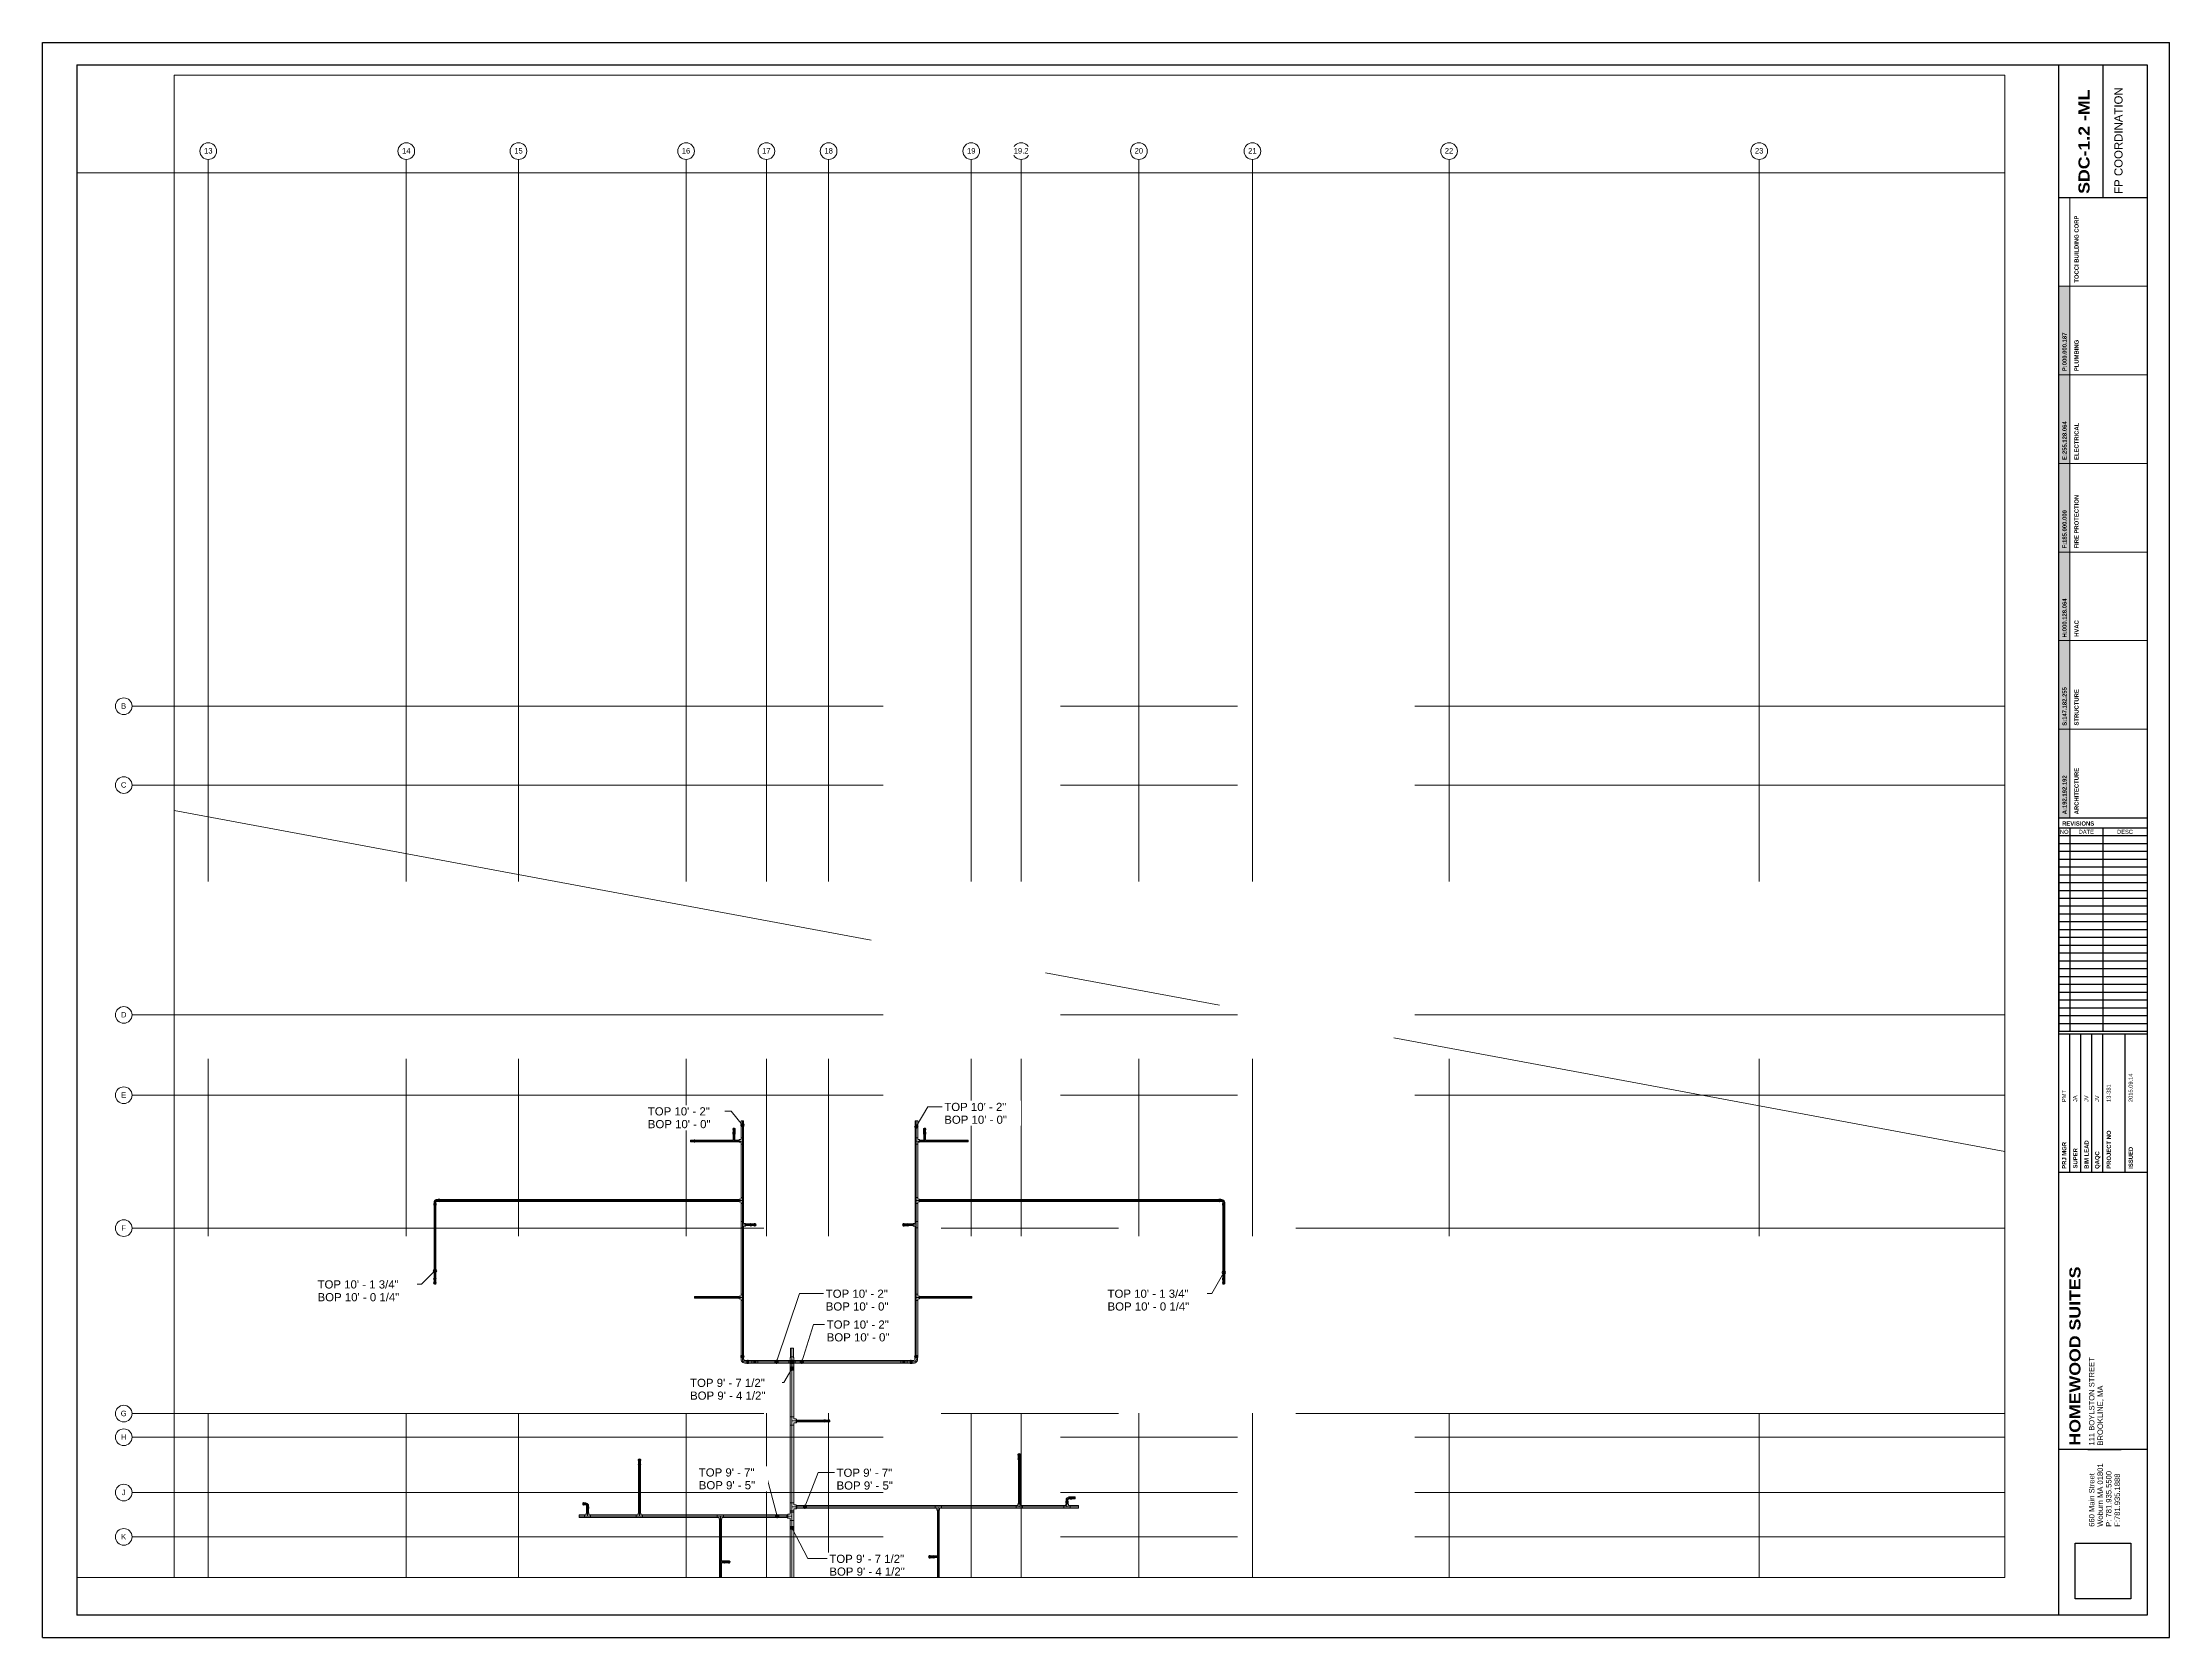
# Paper-space layout 'SDC - 0.0 - LL_A2' of a CAD drawing. Header units: inches. Extents: x -5.5 to 42.5, y -0.2 to 35.8.
# The model-space entities are those that its viewports show. They can reach past a viewport. Long polylines and large blocks are cut down to what shows.
import ezdxf

# ---------------------------------------------------------------- set-up
doc = ezdxf.new("R2010")
doc.units = ezdxf.units.IN
doc.header["$MEASUREMENT"] = 0
doc.linetypes.add('Grid Line', pattern=[0.875, 0.5, -0.125, 0.125, -0.125])
for name, color, linetype, lineweight in [('A-ANNO-NOTE', 250, 'Continuous', 9), ('G-ANNO-DIMS', 251, 'Continuous', 9), ('P-PIPE', 1, 'Continuous', 9), ('P-PIPE-CNTR', 1, 'Continuous', 9), ('S-GRID', 8, 'Continuous', 9), ('S-GRID-IDEN', 8, 'Continuous', 13)]:
    doc.layers.add(name, color=color, linetype=linetype, lineweight=lineweight)
doc.layers.add('VIEWPORT', color=7, linetype='Continuous', plot=False)
doc.layers.add('X - REF - ELEC', color=7, linetype='Continuous', true_color=0xff8040)
doc.styles.add('Arial', font='arial.ttf', dxfattribs={"height": 3.934132})
doc.styles.add('Arial Black', font='', dxfattribs={"height": 0.25})
doc.styles.add('Arial_1', font='arial.ttf', dxfattribs={"height": 5.901198})
doc.styles.add('Arial_2', font='arial.ttf', dxfattribs={"height": 0.092206})
doc.styles.add('Arial_B', font='arialbd.ttf', dxfattribs={"height": 0.095133})
doc.styles.get('Arial Black').set_extended_font_data('Arial Black')
picture_1 = doc.add_image_def('image1.jpg', size_in_pixel=(300, 300))

# ---------------------------------------------------------------- blocks, each defined once
blk = doc.blocks.new('Coordination Legend_36X48_2011 - Coordination Legend_36X48_2011-2112261-')
at = {"layer": 'A-ANNO-NOTE'}
for color, points in [(5, [(0, 10), (0, 12), (0.25, 12), (0.25, 10)]), (3, [(0, 4), (0, 6), (0.25, 6), (0.25, 4)]), (253, [(0, 2), (0.25, 2), (0.25, 0), (0, 0)])]:
    blk.add_hatch(color=color, dxfattribs=at).paths.add_polyline_path(points, flags=0)
at = {"layer": 'A-ANNO-NOTE', "true_color": 0xff8040, "transparency": 33554687}
blk.add_hatch(color=11, dxfattribs=at).paths.add_polyline_path([(0, 10), (0.25, 10), (0.25, 8), (0, 8)], flags=0)
at = {"layer": 'A-ANNO-NOTE', "true_color": 0xb90000}
blk.add_hatch(color=12, dxfattribs=at).paths.add_polyline_path([(0, 8), (0.25, 8), (0.25, 6), (0, 6)], flags=0)
at = {"layer": 'A-ANNO-NOTE', "true_color": 0x93b6ff}
blk.add_hatch(color=151, dxfattribs=at).paths.add_polyline_path([(0, 4), (0.25, 4), (0.25, 2), (0, 2)], flags=0)
at = {"layer": 'A-ANNO-NOTE'}
for p, q in [((0.25, 12), (0.25, 14)), ((0.25, 12), (0, 12)), ((0, 12), (0, 10)), ((0.25, 12), (2, 12)), ((0.25, 10), (0.25, 12)), ((0, 10), (0.25, 10)), ((0, 10), (0, 8)), ((0.25, 10), (0, 10)), ((0.25, 10), (2, 10)), ((0.25, 8), (0.25, 10)), ((0, 8), (0.25, 8)), ((0, 8), (0, 6)), ((0.25, 8), (0, 8)), ((0.25, 8), (2, 8)), ((0.25, 6), (0.25, 8)), ((0, 6), (0.25, 6)), ((0.25, 6), (0, 6)), ((0, 6), (0, 4)), ((0.25, 6), (2, 6)), ((0.25, 4), (0.25, 6)), ((0, 4), (0.25, 4)), ((0, 4), (0, 2)), ((0.25, 4), (0, 4)), ((0.25, 4), (2, 4)), ((0.25, 2), (0.25, 4)), ((0, 2), (0.25, 2)), ((0, 2), (0, 0)), ((0.25, 2), (0, 2)), ((0.25, 2), (2, 2)), ((0.25, 0), (0.25, 2)), ((0, 0), (0.25, 0))]:
    blk.add_line(p, q, dxfattribs=at)
at = {"layer": 'A-ANNO-NOTE', "char_height": 0.09513, "attachment_point": 1, "rotation": 90, "line_spacing_factor": 0.938532, "style": 'Arial_B'}
for s, insert, width in [('P:000.000.187', (0.085, 10.082), 1.008), ('E:255.128.064', (0.085, 8.078), 1.008), ('F:185.000.000', (0.085, 6.081), 1.00012), ('H:000.128.064', (0.085, 4.072), 1.017), ('S:147.182.255', (0.085, 2.079), 1.008), ('A:192.192.192', (0.085, 0.081), 1.01362)]:
    blk.add_mtext(s, dxfattribs=dict(at, insert=insert, width=width))
blk = doc.blocks.new('Victaulic-VicPress316-Elbow 90-45deg Style P568_P571 - Standard-V4-MAIN LEVEL')
at = {"layer": 'P-PIPE'}
for p, q in [((-4.2, 1.1), (-4.5, 1.1)), ((-4.5, 1.1), (-4.5, -1.1)), ((-4.5, -1.1), (-4.5, 1.1)), ((-3.1, 0.9), (-4.5, 0.9)), ((-4.5, -1), (-4.5, 0.9)), ((-4.5, 0.9), (-4.5, -1)), ((-4.2, -1.1), (-4.2, 1.1)), ((-4.2, 1.1), (-4.2, -1.1)), ((-3.3, 1.1), (-3.8, 1.1)), ((-3.8, -1.1), (-3.8, 1.1)), ((-3.8, 1.1), (-3.8, -1.1)), ((-2, 0.9), (-3.2, 0.9)), ((-3.2, 0), (-3.2, 0.9)), ((-3.2, 0.9), (-3.2, 0)), ((-3.1, -1), (-3.1, 0.9)), ((-3.1, 0.9), (-3.1, -1)), ((-1.1, 4.5), (-1.1, 4.2)), ((1.1, 4.5), (-1.1, 4.5)), ((-1.1, 4.5), (1.1, 4.5)), ((-1.1, 4.2), (1.1, 4.2)), ((1.1, 4.2), (-1.1, 4.2)), ((-1.1, 3.8), (-1.1, 3.3)), ((-1.1, 3.8), (1.1, 3.8)), ((1.1, 3.8), (-1.1, 3.8)), ((-1, 4.5), (-1, 3.1)), ((-1, 4.5), (0.9, 4.5)), ((0.9, 4.5), (-1, 4.5)), ((-1, 3.2), (-1, 2)), ((0, 3.2), (-1, 3.2)), ((-1, 3.2), (0, 3.2)), ((-1, 3.1), (0.9, 3.1)), ((0.9, 3.1), (-1, 3.1)), ((0, 3.2), (0.9, 3.2)), ((0.9, 3.2), (0, 3.2)), ((0, 2), (0, 3.2)), ((0.9, 3.1), (0.9, 4.5)), ((0.9, 2), (0.9, 3.2)), ((1.1, 4.2), (1.1, 4.5)), ((1.1, 3.3), (1.1, 3.8)), ((-4.5, -1), (-3.1, -1)), ((-4.5, -1.1), (-4.2, -1.1)), ((-3.8, -1.1), (-3.3, -1.1)), ((-3.2, 0), (-3.2, -1)), ((-3.2, -1), (-3.2, 0)), ((-2, 0), (-3.2, 0)), ((-3.2, -1), (-2, -1))]:
    blk.add_line(p, q, dxfattribs=at)
at = {"layer": 'P-PIPE', "flags": 128}
for points in [[(-4.2, 1.1), (-4.1, 1.2), (-3.9, 1.2), (-3.8, 1.1), (-3.8, 1.1)], [(-4.2, 1.1), (-4.2, 1), (-4.2, 0.7), (-4.2, 0.3), (-4.2, -0.1), (-4.2, -0.5), (-4.2, -0.9), (-4.2, -1), (-4.2, -1.1)], [(-4.2, -1.1), (-4.2, -1), (-4.2, -0.7), (-4.2, -0.3), (-4.2, 0.1), (-4.2, 0.5), (-4.2, 0.9), (-4.2, 1), (-4.2, 1.1)], [(-3.8, -1.1), (-3.8, -1), (-3.8, -0.7), (-3.8, -0.3), (-3.8, 0.1), (-3.8, 0.5), (-3.8, 0.9), (-3.8, 1), (-3.8, 1.1)], [(-3.8, 1.1), (-3.8, 1), (-3.8, 0.7), (-3.8, 0.3), (-3.8, -0.1), (-3.8, -0.5), (-3.8, -0.9), (-3.8, -1), (-3.8, -1.1)], [(-3.3, 1.1), (-3.1, 1), (-3.1, 0.9)], [(-1, 2), (-1, 1.6), (-1.3, 1.2), (-1.7, 1), (-2, 0.9)], [(-2, -1), (-1.3, -0.9), (-0.6, -0.6), (0, -0.1), (0.5, 0.4), (0.8, 1.1), (0.9, 1.8), (0.9, 2)], [(-1.1, 3.8), (-1.2, 3.9), (-1.2, 4.1), (-1.1, 4.2), (-1.1, 4.2)], [(1.1, 4.2), (1, 4.2), (0.7, 4.2), (0.3, 4.2), (-0.1, 4.2), (-0.5, 4.2), (-0.9, 4.2), (-1, 4.2), (-1.1, 4.2)], [(-1.1, 4.2), (-1, 4.2), (-0.7, 4.2), (-0.3, 4.2), (0.1, 4.2), (0.5, 4.2), (0.9, 4.2), (1, 4.2), (1.1, 4.2)], [(-1.1, 3.8), (-1, 3.8), (-0.7, 3.8), (-0.3, 3.8), (0.1, 3.8), (0.5, 3.8), (0.9, 3.8), (1, 3.8), (1.1, 3.8)], [(1.1, 3.8), (1, 3.8), (0.7, 3.8), (0.3, 3.8), (-0.1, 3.8), (-0.5, 3.8), (-0.9, 3.8), (-1, 3.8), (-1.1, 3.8)], [(-1, 3.1), (-1.1, 3.3), (-1.1, 3.3)], [(1.1, 3.3), (1, 3.1), (0.9, 3.1)], [(1.1, 4.2), (1.2, 4.1), (1.2, 3.9), (1.1, 3.8), (1.1, 3.8)], [(-3.8, -1.1), (-3.9, -1.2), (-4.1, -1.2), (-4.2, -1.1), (-4.2, -1.1)], [(-3.1, -1), (-3.3, -1.1), (-3.3, -1.1)]]:
    blk.add_lwpolyline(points, dxfattribs=at)
at = {"layer": 'P-PIPE'}
blk.add_arc((-2, 2), 2.02, 270, 0, dxfattribs=at)
blk = doc.blocks.new('Victaulic-VicPress316-Elbow 90-45deg Style P568_P571 - Standard-523083-MAIN LEVEL')
at = {"layer": 'P-PIPE'}
for p, q in [((-436.2, 302.5), (-436.2, 302.2)), ((-436.2, 301.9), (-436.2, 301.4)), ((-436.1, 302.5), (-436.1, 301.2)), ((-436.1, 301.3), (-436.1, 300.4)), ((-436.1, 301.3), (-435.4, 301.3)), ((-435.4, 301.3), (-436.1, 301.3)), ((-435.4, 302.5), (-435.4, 302.5)), ((-435.4, 302.5), (-435.4, 302.5)), ((-435.4, 302.5), (-435.4, 302.5)), ((-435.4, 302.5), (-435.4, 302.5)), ((-435.4, 302.2), (-435.4, 302.2)), ((-435.4, 302.2), (-435.4, 302.2)), ((-435.4, 301.9), (-435.4, 301.9)), ((-435.4, 301.9), (-435.4, 301.9)), ((-435.4, 301.3), (-434.7, 301.3)), ((-434.7, 301.3), (-435.4, 301.3)), ((-435.4, 300.4), (-435.4, 301.3)), ((-435.4, 301.2), (-435.4, 301.2)), ((-435.4, 301.2), (-435.4, 301.2)), ((-435.4, 299), (-435.4, 300.4)), ((-435.4, 299), (-435.4, 299)), ((-434.7, 301.2), (-434.7, 302.5)), ((-434.7, 300.4), (-434.7, 301.3)), ((-434.6, 302.2), (-434.6, 302.5)), ((-434.6, 301.4), (-434.6, 301.9))]:
    blk.add_line(p, q, dxfattribs=at)
at = {"layer": 'P-PIPE', "flags": 128}
for points in [[(-436.2, 301.9), (-436.3, 302), (-436.3, 302.1), (-436.2, 302.2), (-436.2, 302.2)], [(-435.4, 299.9), (-435.8, 299.8), (-436.1, 299.6), (-436.3, 299.2), (-436.3, 298.8), (-436.1, 298.4), (-435.8, 298.2), (-435.4, 298.1)], [(-436.2, 302.2), (-436.1, 302.2), (-435.8, 302.2), (-435.5, 302.2), (-435.4, 302.2)], [(-435.4, 302.2), (-435.8, 302.2), (-436, 302.2), (-436.2, 302.2), (-436.2, 302.2)], [(-436.2, 301.9), (-436.1, 301.9), (-435.8, 301.9), (-435.5, 301.9), (-435.4, 301.9)], [(-435.4, 301.9), (-435.8, 301.9), (-436, 301.9), (-436.2, 301.9), (-436.2, 301.9)], [(-436.1, 301.2), (-436.2, 301.4), (-436.2, 301.4)], [(-435.4, 299.8), (-435.8, 299.7), (-436, 299.4), (-436.2, 299.1), (-436.1, 298.7), (-435.9, 298.4), (-435.5, 298.2), (-435.4, 298.2)], [(-436.1, 300.4), (-436.1, 299.9), (-436.1, 299.5), (-436.1, 299.2), (-436.1, 299), (-436.1, 299)], [(-434.6, 302.2), (-434.7, 302.2), (-435, 302.2), (-435.3, 302.2), (-435.4, 302.2)], [(-435.4, 302.2), (-435, 302.2), (-434.8, 302.2), (-434.6, 302.2), (-434.6, 302.2)], [(-434.6, 301.9), (-434.7, 301.9), (-435, 301.9), (-435.3, 301.9), (-435.4, 301.9)], [(-435.4, 301.9), (-435, 301.9), (-434.8, 301.9), (-434.6, 301.9), (-434.6, 301.9)], [(-435.4, 298.1), (-435, 298.2), (-434.7, 298.4), (-434.5, 298.8), (-434.5, 299.2), (-434.7, 299.6), (-435, 299.8), (-435.4, 299.9)], [(-435.4, 298.2), (-435, 298.3), (-434.8, 298.6), (-434.6, 298.9), (-434.7, 299.3), (-434.9, 299.6), (-435.3, 299.8), (-435.4, 299.8)], [(-434.6, 301.4), (-434.7, 301.2), (-434.7, 301.2)], [(-434.7, 299), (-434.7, 299.1), (-434.7, 299.4), (-434.7, 299.8), (-434.7, 300.2), (-434.7, 300.4)], [(-434.6, 302.2), (-434.5, 302.1), (-434.5, 302), (-434.6, 301.9), (-434.6, 301.9)]]:
    blk.add_lwpolyline(points, dxfattribs=at)
at = {"layer": 'P-PIPE'}
for radius, start, end in [(0.767, 90, 270), (0.767, 90, 270), (0.767, 90, 270), (0.657, 90, 270), (0.657, 90, 270), (0.657, 90, 180), (0.657, 180, 270), (0.767, 270, 90), (0.767, 270, 90), (0.767, 270, 90), (0.658, 270, 90), (0.658, 270, 90), (0.658, 0, 90), (0.658, 270, 0)]:
    blk.add_arc((-435.4, 299), radius, start, end, dxfattribs=at)
blk = doc.blocks.new('Victaulic-VicPress316-Elbow 90-45deg Style P568_P571 - Standard-V7-MAIN LEVEL')
at = {"layer": 'P-PIPE'}
for p, q in [((-3.2, 0.8), (-3.5, 0.8)), ((-3.5, 0.8), (-3.5, -0.8)), ((-3.5, -0.8), (-3.5, 0.8)), ((-2.2, 0.7), (-3.5, 0.7)), ((-3.5, -0.7), (-3.5, 0.7)), ((-3.5, 0.7), (-3.5, -0.7)), ((-3.2, -0.8), (-3.2, 0.8)), ((-3.2, 0.8), (-3.2, -0.8)), ((-2.4, 0.8), (-2.9, 0.8)), ((-2.9, -0.8), (-2.9, 0.8)), ((-2.9, 0.8), (-2.9, -0.8)), ((-1.4, 0.7), (-2.3, 0.7)), ((-2.3, 0), (-2.3, 0.7)), ((-2.3, 0.7), (-2.3, 0)), ((-2.2, -0.7), (-2.2, 0.7)), ((-2.2, 0.7), (-2.2, -0.7)), ((-0.8, 3.5), (-0.8, 3.2)), ((0.8, 3.5), (-0.8, 3.5)), ((-0.8, 3.5), (0.8, 3.5)), ((-0.8, 3.2), (0.8, 3.2)), ((0.8, 3.2), (-0.8, 3.2)), ((-0.8, 2.9), (-0.8, 2.4)), ((-0.8, 2.9), (0.8, 2.9)), ((0.8, 2.9), (-0.8, 2.9)), ((-0.7, 3.5), (-0.7, 2.2)), ((-0.7, 3.5), (0.7, 3.5)), ((0.7, 3.5), (-0.7, 3.5)), ((-0.7, 2.3), (-0.7, 1.4)), ((0, 2.3), (-0.7, 2.3)), ((-0.7, 2.3), (0, 2.3)), ((-0.7, 2.2), (0.7, 2.2)), ((0.7, 2.2), (-0.7, 2.2)), ((0, 2.3), (0.7, 2.3)), ((0.7, 2.3), (0, 2.3)), ((0, 1.4), (0, 2.3)), ((0.7, 2.2), (0.7, 3.5)), ((0.7, 1.4), (0.7, 2.3)), ((0.8, 3.2), (0.8, 3.5)), ((0.8, 2.4), (0.8, 2.9)), ((-3.5, -0.7), (-2.2, -0.7)), ((-3.5, -0.8), (-3.2, -0.8)), ((-2.9, -0.8), (-2.4, -0.8)), ((-2.3, 0), (-2.3, -0.7)), ((-2.3, -0.7), (-2.3, 0)), ((-1.4, 0), (-2.3, 0)), ((-2.3, -0.7), (-1.4, -0.7))]:
    blk.add_line(p, q, dxfattribs=at)
at = {"layer": 'P-PIPE', "flags": 128}
for points in [[(-3.2, 0.8), (-3.1, 0.9), (-3, 0.9), (-2.9, 0.8), (-2.9, 0.8)], [(-3.2, 0.8), (-3.2, 0.7), (-3.2, 0.4), (-3.2, 0.1), (-3.2, -0.3), (-3.2, -0.6), (-3.2, -0.8), (-3.2, -0.8)], [(-3.2, -0.8), (-3.2, -0.7), (-3.2, -0.4), (-3.2, -0.1), (-3.2, 0.3), (-3.2, 0.6), (-3.2, 0.8), (-3.2, 0.8)], [(-2.9, -0.8), (-2.9, -0.7), (-2.9, -0.4), (-2.9, -0.1), (-2.9, 0.3), (-2.9, 0.6), (-2.9, 0.8), (-2.9, 0.8)], [(-2.9, 0.8), (-2.9, 0.7), (-2.9, 0.4), (-2.9, 0.1), (-2.9, -0.3), (-2.9, -0.6), (-2.9, -0.8), (-2.9, -0.8)], [(-2.4, 0.8), (-2.2, 0.7), (-2.2, 0.7)], [(-0.7, 1.4), (-0.7, 1), (-1, 0.8), (-1.4, 0.7), (-1.4, 0.7)], [(-1.4, -0.7), (-0.8, -0.6), (-0.2, -0.3), (0.2, 0.1), (0.5, 0.7), (0.7, 1.3), (0.7, 1.4)], [(-0.8, 2.9), (-0.9, 3), (-0.9, 3.1), (-0.8, 3.2), (-0.8, 3.2)], [(0.8, 3.2), (0.7, 3.2), (0.4, 3.2), (0.1, 3.2), (-0.3, 3.2), (-0.6, 3.2), (-0.8, 3.2), (-0.8, 3.2)], [(-0.8, 3.2), (-0.7, 3.2), (-0.4, 3.2), (-0.1, 3.2), (0.3, 3.2), (0.6, 3.2), (0.8, 3.2), (0.8, 3.2)], [(-0.8, 2.9), (-0.7, 2.9), (-0.4, 2.9), (-0.1, 2.9), (0.3, 2.9), (0.6, 2.9), (0.8, 2.9), (0.8, 2.9)], [(0.8, 2.9), (0.7, 2.9), (0.4, 2.9), (0.1, 2.9), (-0.3, 2.9), (-0.6, 2.9), (-0.8, 2.9), (-0.8, 2.9)], [(-0.7, 2.2), (-0.8, 2.4), (-0.8, 2.4)], [(0.8, 2.4), (0.7, 2.2), (0.7, 2.2)], [(0.8, 3.2), (0.9, 3.1), (0.9, 3), (0.8, 2.9), (0.8, 2.9)], [(-2.9, -0.8), (-3, -0.9), (-3.1, -0.9), (-3.2, -0.8), (-3.2, -0.8)], [(-2.2, -0.7), (-2.4, -0.8), (-2.4, -0.8)]]:
    blk.add_lwpolyline(points, dxfattribs=at)
at = {"layer": 'P-PIPE'}
blk.add_arc((-1.4, 1.4), 1.39, 270, 0, dxfattribs=at)
blk = doc.blocks.new('Victaulic-VicPress316-Elbow 90-45deg Style P568_P571 - Standard-V5-MAIN LEVEL')
at = {"layer": 'P-PIPE'}
for p, q in [((-559.3, 302.5), (-559.3, 302.2)), ((-559.3, 301.9), (-559.3, 301.4)), ((-559.2, 302.5), (-559.2, 301.2)), ((-559.2, 301.3), (-559.2, 300.4)), ((-558.6, 301.3), (-559.2, 301.3)), ((-559.2, 301.3), (-558.6, 301.3)), ((-558.6, 302.5), (-558.6, 302.5)), ((-558.6, 302.5), (-558.6, 302.5)), ((-558.6, 302.5), (-558.6, 302.5)), ((-558.6, 302.5), (-558.6, 302.5)), ((-558.6, 302.2), (-558.6, 302.2)), ((-558.6, 302.2), (-558.6, 302.2)), ((-558.6, 301.9), (-558.6, 301.9)), ((-558.6, 301.9), (-558.6, 301.9)), ((-557.9, 301.3), (-558.6, 301.3)), ((-558.6, 301.3), (-557.9, 301.3)), ((-558.6, 300.4), (-558.6, 301.3)), ((-558.6, 301.2), (-558.6, 301.2)), ((-558.6, 301.2), (-558.6, 301.2)), ((-558.6, 300.4), (-558.6, 299)), ((-558.6, 299), (-558.6, 299)), ((-557.9, 301.2), (-557.9, 302.5)), ((-557.9, 300.4), (-557.9, 301.3)), ((-557.8, 302.2), (-557.8, 302.5)), ((-557.8, 301.4), (-557.8, 301.9))]:
    blk.add_line(p, q, dxfattribs=at)
at = {"layer": 'P-PIPE', "flags": 128}
for points in [[(-559.3, 301.9), (-559.4, 302), (-559.5, 302.1), (-559.3, 302.2), (-559.3, 302.2)], [(-558.6, 299.9), (-559, 299.8), (-559.3, 299.6), (-559.5, 299.2), (-559.4, 298.8), (-559.3, 298.4), (-558.9, 298.2), (-558.6, 298.1)], [(-559.3, 302.2), (-559.2, 302.2), (-559, 302.2), (-558.6, 302.2), (-558.6, 302.2)], [(-558.6, 302.2), (-558.9, 302.2), (-559.2, 302.2), (-559.3, 302.2), (-559.3, 302.2)], [(-559.3, 301.9), (-559.2, 301.9), (-559, 301.9), (-558.6, 301.9), (-558.6, 301.9)], [(-558.6, 301.9), (-558.9, 301.9), (-559.2, 301.9), (-559.3, 301.9), (-559.3, 301.9)], [(-559.2, 301.2), (-559.3, 301.4), (-559.3, 301.4)], [(-558.6, 299.8), (-558.9, 299.7), (-559.2, 299.4), (-559.3, 299.1), (-559.3, 298.7), (-559, 298.4), (-558.7, 298.2), (-558.6, 298.2)], [(-559.2, 300.4), (-559.2, 299.9), (-559.2, 299.5), (-559.2, 299.2), (-559.2, 299), (-559.2, 299)], [(-557.8, 302.2), (-557.9, 302.2), (-558.1, 302.2), (-558.5, 302.2), (-558.6, 302.2)], [(-558.6, 302.2), (-558.2, 302.2), (-557.9, 302.2), (-557.8, 302.2), (-557.8, 302.2)], [(-557.8, 301.9), (-557.9, 301.9), (-558.1, 301.9), (-558.5, 301.9), (-558.6, 301.9)], [(-558.6, 301.9), (-558.2, 301.9), (-557.9, 301.9), (-557.8, 301.9), (-557.8, 301.9)], [(-558.6, 298.1), (-558.2, 298.2), (-557.8, 298.4), (-557.7, 298.8), (-557.7, 299.2), (-557.9, 299.6), (-558.2, 299.8), (-558.6, 299.9)], [(-558.6, 298.2), (-558.2, 298.3), (-557.9, 298.6), (-557.8, 298.9), (-557.9, 299.3), (-558.1, 299.6), (-558.4, 299.8), (-558.6, 299.8)], [(-557.8, 301.4), (-557.9, 301.2), (-557.9, 301.2)], [(-557.9, 299), (-557.9, 299.1), (-557.9, 299.4), (-557.9, 299.8), (-557.9, 300.2), (-557.9, 300.4)], [(-557.8, 302.2), (-557.7, 302.1), (-557.7, 302), (-557.8, 301.9), (-557.8, 301.9)]]:
    blk.add_lwpolyline(points, dxfattribs=at)
at = {"layer": 'P-PIPE'}
for radius, start, end in [(0.767, 90, 270), (0.767, 90, 270), (0.767, 90, 270), (0.658, 90, 270), (0.658, 90, 270), (0.658, 90, 180), (0.658, 180, 270), (0.767, 270, 90), (0.767, 270, 90), (0.767, 270, 90), (0.658, 270, 90), (0.658, 270, 90), (0.658, 0, 90), (0.658, 270, 0)]:
    blk.add_arc((-558.6, 299), radius, start, end, dxfattribs=at)
blk = doc.blocks.new('Transition - Generic - Plumbing-CW-1182427-MAIN LEVEL')
at = {"layer": 'P-PIPE'}
for radius, start, end in [(1.3125, 0, 180), (1.3125, 180, 0), (0.8125, 0, 180), (0.8125, 180, 0)]:
    blk.add_arc((-1934.5, 866.429433), radius, start, end, dxfattribs=at)
blk = doc.blocks.new('Transition - Generic - Plumbing-CW-1022941-MAIN LEVEL')
at = {"layer": 'P-PIPE'}
for radius, start, end in [(0.8125, 90, 270), (0.5625, 90, 270), (0.8125, 270, 90), (0.5625, 270, 90)]:
    blk.add_arc((-1197, 38.637308), radius, start, end, dxfattribs=at)
blk = doc.blocks.new('Grid - 3_16_-139788-MAIN LEVEL')
at = {"layer": 'S-GRID-IDEN'}
blk.add_circle((0, 0), 0.188, dxfattribs=at)

msp = doc.modelspace()

# ---------------------------------------------------------------- linework, layer by layer
at = {"layer": 'G-ANNO-DIMS'}
for p, q in [((-1978.3, 1047.5), (-1992.2, 1047.5)), ((-1970.3, 1037.3), (-1978.3, 1047.5)), ((-1844.7, 1036.3), (-1836.4, 1050.7)), ((-1836.4, 1050.7), (-1826, 1050.7)), ((-2202, 922.5), (-2217, 922.5)), ((-2192.3, 932.2), (-2202, 922.5)), ((-1622.7, 930.9), (-1631.4, 915.8)), ((-1945.7, 866.4), (-1929.1, 915.8)), ((-1929.1, 915.8), (-1911.6, 915.8)), ((-1631.4, 915.8), (-1646.5, 915.8)), ((-1927.3, 866.4), (-1919, 893.5)), ((-1919, 893.5), (-1910.9, 893.5)), ((-1934.5, 861.4), (-1940.3, 851.4)), ((-1940.3, 851.4), (-1952.6, 851.4)), ((-1953.7, 786.7), (-1960, 786.7)), ((-1945.2, 754.9), (-1953.7, 786.7)), ((-1925.1, 761.7), (-1915.7, 786.5)), ((-1915.7, 786.5), (-1903.8, 786.5)), ((-1934.5, 746.6), (-1923.1, 724.3)), ((-1923.1, 724.3), (-1909, 724.3))]:
    msp.add_line(p, q, dxfattribs=at)
at = {"layer": 'G-ANNO-DIMS', "lineweight": 50}
for centre in [(-1970.3, 1037.3), (-1844.7, 1036.3), (-2192.3, 932.2), (-1622.7, 930.9), (-1945.7, 866.4), (-1934.5, 861.4), (-1927.3, 866.4), (-1945.2, 754.9), (-1925.1, 761.7), (-1934.5, 746.6)]:
    msp.add_circle(centre, 1, dxfattribs=at)
at = {"layer": 'P-PIPE'}
for p, q in [((-1977, 1032.1), (-1977, 1027.4)), ((-1977, 1032.1), (-1975.7, 1032.1)), ((-1975.7, 1027.4), (-1975.7, 1032.1)), ((-1971.3, 1040.4), (-1971.3, 1028.2)), ((-1969.4, 1040.4), (-1971.3, 1040.4)), ((-1969.4, 1028.2), (-1969.4, 1040.4)), ((-1845.6, 1040.4), (-1845.6, 1028.2)), ((-1843.7, 1040.4), (-1845.6, 1040.4)), ((-1843.7, 1028.2), (-1843.7, 1040.4)), ((-1839.3, 1032.1), (-1839.3, 1027.4)), ((-1839.3, 1032.1), (-1838, 1032.1)), ((-1838, 1027.4), (-1838, 1032.1)), ((-2006.3, 1026.6), (-2007.8, 1026.6)), ((-2007.8, 1025.3), (-2007.8, 1026.6)), ((-2007.8, 1025.3), (-2006.3, 1025.3)), ((-2003.3, 1026.6), (-2006.3, 1026.6)), ((-2006.3, 1025.3), (-2006.3, 1026.6)), ((-2006.3, 1025.3), (-2003.3, 1025.3)), ((-1977.8, 1026.6), (-2003.3, 1026.6)), ((-2003.3, 1025.3), (-2003.3, 1026.6)), ((-2003.3, 1025.3), (-1977.8, 1025.3)), ((-1977, 1026.6), (-1977.8, 1026.6)), ((-1977.8, 1026.6), (-1977.8, 1025.3)), ((-1977.8, 1025.3), (-1977.8, 1026.6)), ((-1977.8, 1025.3), (-1977.8, 1026.6)), ((-1977.8, 1025.3), (-1974.8, 1025.3)), ((-1977, 1027.4), (-1975.7, 1027.4)), ((-1977, 1027.4), (-1977, 1026.6)), ((-1975.7, 1027.4), (-1977, 1027.4)), ((-1977, 1027.4), (-1975.7, 1027.4)), ((-1975.7, 1026.6), (-1975.7, 1027.4)), ((-1974.8, 1026.6), (-1975.7, 1026.6)), ((-1973, 1026.6), (-1974.8, 1026.6)), ((-1974.8, 1025.3), (-1974.8, 1026.6)), ((-1974.8, 1026.6), (-1974.8, 1025.3)), ((-1974.8, 1025.3), (-1974.8, 1026.6)), ((-1974.8, 1025.3), (-1973, 1025.3)), ((-1972.6, 1026.7), (-1973, 1026.5)), ((-1973, 1025.3), (-1973, 1026.6)), ((-1973, 1025.4), (-1972.6, 1025.1)), ((-1971.3, 1026.9), (-1972.6, 1026.9)), ((-1972.6, 1026.9), (-1972.6, 1025)), ((-1972.6, 1025), (-1972.6, 1026.9)), ((-1972.6, 1025), (-1971.3, 1025)), ((-1969.4, 1028.2), (-1971.3, 1028.2)), ((-1971.3, 1028.2), (-1971.3, 1026.9)), ((-1971.3, 1028.2), (-1969.4, 1028.2)), ((-1969.4, 1028.2), (-1971.3, 1028.2)), ((-1971.3, 1025), (-1971.3, 1023.7)), ((-1971.3, 1023.7), (-1969.4, 1023.7)), ((-1969.4, 1023.7), (-1971.3, 1023.7)), ((-1971.3, 1023.7), (-1971.3, 985.2)), ((-1969.4, 1023.7), (-1971.3, 1023.7)), ((-1969.4, 1023.7), (-1969.4, 1028.2)), ((-1969.4, 985.2), (-1969.4, 1023.7)), ((-1843.7, 1028.2), (-1845.6, 1028.2)), ((-1845.6, 1028.2), (-1845.6, 1023.7)), ((-1843.7, 1028.2), (-1845.6, 1028.2)), ((-1845.6, 1028.2), (-1843.7, 1028.2)), ((-1843.7, 1023.7), (-1845.6, 1023.7)), ((-1845.6, 1023.7), (-1843.7, 1023.7)), ((-1845.6, 1023.7), (-1845.6, 985.2)), ((-1843.7, 1023.7), (-1845.6, 1023.7)), ((-1843.7, 1026.9), (-1843.7, 1028.2)), ((-1842.4, 1026.9), (-1843.7, 1026.9)), ((-1843.7, 1023.7), (-1843.7, 1025)), ((-1843.7, 1025), (-1842.4, 1025)), ((-1843.7, 985.2), (-1843.7, 1023.7)), ((-1842.4, 1026.9), (-1842.4, 1025)), ((-1842.4, 1025), (-1842.4, 1026.9)), ((-1842, 1026.5), (-1842.4, 1026.7)), ((-1842.4, 1025.1), (-1842, 1025.4)), ((-1840.2, 1026.6), (-1842, 1026.6)), ((-1842, 1026.6), (-1842, 1025.3)), ((-1842, 1025.3), (-1840.2, 1025.3)), ((-1840.2, 1026.6), (-1840.2, 1025.3)), ((-1839.3, 1026.6), (-1840.2, 1026.6)), ((-1840.2, 1026.6), (-1840.2, 1025.3)), ((-1840.2, 1025.3), (-1840.2, 1026.6)), ((-1840.2, 1025.3), (-1837.2, 1025.3)), ((-1839.3, 1027.4), (-1838, 1027.4)), ((-1839.3, 1027.4), (-1839.3, 1026.6)), ((-1839.3, 1027.4), (-1838, 1027.4)), ((-1838, 1027.4), (-1839.3, 1027.4)), ((-1838, 1026.6), (-1838, 1027.4)), ((-1837.2, 1026.6), (-1838, 1026.6)), ((-1837.2, 1026.6), (-1837.2, 1025.3)), ((-1837.2, 1025.3), (-1837.2, 1026.6)), ((-1807.2, 1026.6), (-1837.2, 1026.6)), ((-1837.2, 1026.6), (-1837.2, 1025.3)), ((-1837.2, 1025.3), (-1807.2, 1025.3)), ((-1807.2, 1026.6), (-1807.2, 1025.3)), ((-1973, 983.7), (-2190, 983.7)), ((-2190, 982.3), (-2190, 983.7)), ((-1972.6, 983.8), (-1973, 983.6)), ((-1973, 982.3), (-1973, 983.7)), ((-1971.3, 984), (-1972.6, 984)), ((-1972.6, 984), (-1972.6, 982)), ((-1972.6, 982), (-1972.6, 984)), ((-1971.3, 985.2), (-1971.3, 984)), ((-1971.3, 985.2), (-1969.4, 985.2)), ((-1969.4, 985.2), (-1971.3, 985.2)), ((-1969.4, 985.2), (-1971.3, 985.2)), ((-1969.4, 980.8), (-1969.4, 985.2)), ((-1845.6, 985.2), (-1845.6, 980.8)), ((-1843.7, 985.2), (-1845.6, 985.2)), ((-1845.6, 985.2), (-1843.7, 985.2)), ((-1843.7, 985.2), (-1845.6, 985.2)), ((-1843.7, 984), (-1843.7, 985.2)), ((-1842.4, 984), (-1843.7, 984)), ((-1842.4, 984), (-1842.4, 982)), ((-1842.4, 982), (-1842.4, 984)), ((-1842, 983.6), (-1842.4, 983.8)), ((-1625, 983.7), (-1842, 983.7)), ((-1842, 982.3), (-1842, 983.7)), ((-1625, 982.3), (-1625, 983.7)), ((-2193, 980.7), (-2193, 925.8)), ((-2191.7, 980.7), (-2193, 980.7)), ((-2191.7, 925.8), (-2191.7, 980.7)), ((-2190, 982.3), (-1973, 982.3)), ((-1973, 982.4), (-1972.6, 982.2)), ((-1972.6, 982), (-1971.3, 982)), ((-1971.3, 982), (-1971.3, 980.8)), ((-1971.3, 980.8), (-1969.4, 980.8)), ((-1969.4, 980.8), (-1971.3, 980.8)), ((-1971.3, 980.8), (-1971.3, 967.7)), ((-1969.4, 980.8), (-1971.3, 980.8)), ((-1969.4, 967.7), (-1969.4, 980.8)), ((-1843.7, 980.8), (-1845.6, 980.8)), ((-1845.6, 980.8), (-1843.7, 980.8)), ((-1845.6, 980.8), (-1845.6, 967.7)), ((-1843.7, 980.8), (-1845.6, 980.8)), ((-1843.7, 980.8), (-1843.7, 982)), ((-1843.7, 982), (-1842.4, 982)), ((-1843.7, 967.7), (-1843.7, 980.8)), ((-1842.4, 982.2), (-1842, 982.4)), ((-1842, 982.3), (-1625, 982.3)), ((-1623.3, 980.7), (-1623.3, 925.8)), ((-1622, 980.7), (-1623.3, 980.7)), ((-1622, 925.8), (-1622, 980.7)), ((-1971.3, 967.7), (-1971.3, 963.2)), ((-1969.4, 967.7), (-1971.3, 967.7)), ((-1971.3, 967.7), (-1969.4, 967.7)), ((-1969.4, 967.7), (-1971.3, 967.7)), ((-1969.4, 963.2), (-1971.3, 963.2)), ((-1971.3, 963.2), (-1969.4, 963.2)), ((-1971.3, 963.2), (-1971.3, 915.2)), ((-1969.4, 963.2), (-1971.3, 963.2)), ((-1969.4, 966.4), (-1969.4, 967.7)), ((-1968.1, 966.4), (-1969.4, 966.4)), ((-1969.4, 963.2), (-1969.4, 964.5)), ((-1969.4, 964.5), (-1968.1, 964.5)), ((-1969.4, 915.2), (-1969.4, 963.2)), ((-1968.1, 966.4), (-1968.1, 964.5)), ((-1968.1, 964.5), (-1968.1, 966.4)), ((-1967.7, 966), (-1968.1, 966.2)), ((-1968.1, 964.6), (-1967.7, 964.9)), ((-1963.6, 966.1), (-1967.7, 966.1)), ((-1967.7, 966.1), (-1967.7, 964.8)), ((-1967.7, 964.8), (-1963.6, 964.8)), ((-1963.6, 966.1), (-1963.6, 964.8)), ((-1847.3, 966.1), (-1851.4, 966.1)), ((-1851.4, 964.8), (-1851.4, 966.1)), ((-1851.4, 964.8), (-1847.3, 964.8)), ((-1846.9, 966.2), (-1847.3, 966)), ((-1847.3, 964.8), (-1847.3, 966.1)), ((-1847.3, 964.9), (-1846.9, 964.6)), ((-1845.6, 966.4), (-1846.9, 966.4)), ((-1846.9, 966.4), (-1846.9, 964.5)), ((-1846.9, 964.5), (-1846.9, 966.4)), ((-1846.9, 964.5), (-1845.6, 964.5)), ((-1845.6, 967.7), (-1845.6, 966.4)), ((-1845.6, 967.7), (-1843.7, 967.7)), ((-1843.7, 967.7), (-1845.6, 967.7)), ((-1843.7, 967.7), (-1845.6, 967.7)), ((-1845.6, 964.5), (-1845.6, 963.2)), ((-1845.6, 963.2), (-1843.7, 963.2)), ((-1843.7, 963.2), (-1845.6, 963.2)), ((-1845.6, 963.2), (-1845.6, 915.2)), ((-1843.7, 963.2), (-1845.6, 963.2)), ((-1843.7, 963.2), (-1843.7, 967.7)), ((-1843.7, 915.2), (-1843.7, 963.2)), ((-2191.7, 925.8), (-2193, 925.8)), ((-1622, 925.8), (-1623.3, 925.8)), ((-1973, 913.6), (-2004.8, 913.6)), ((-2004.8, 912.3), (-2004.8, 913.6)), ((-2004.8, 912.3), (-1973, 912.3)), ((-1972.6, 913.7), (-1973, 913.5)), ((-1973, 912.3), (-1973, 913.6)), ((-1973, 912.4), (-1972.6, 912.1)), ((-1971.3, 913.9), (-1972.6, 913.9)), ((-1972.6, 913.9), (-1972.6, 912)), ((-1972.6, 912), (-1972.6, 913.9)), ((-1972.6, 912), (-1971.3, 912)), ((-1971.3, 915.2), (-1971.3, 913.9)), ((-1971.3, 915.2), (-1969.4, 915.2)), ((-1969.4, 915.2), (-1971.3, 915.2)), ((-1969.4, 915.2), (-1971.3, 915.2)), ((-1971.3, 912), (-1971.3, 910.7)), ((-1971.3, 910.7), (-1969.4, 910.7)), ((-1969.4, 910.7), (-1971.3, 910.7)), ((-1971.3, 910.7), (-1971.3, 869.6)), ((-1969.4, 910.7), (-1971.3, 910.7)), ((-1969.4, 910.7), (-1969.4, 915.2)), ((-1969.4, 869.6), (-1969.4, 910.7)), ((-1845.6, 915.2), (-1845.6, 910.7)), ((-1843.7, 915.2), (-1845.6, 915.2)), ((-1845.6, 915.2), (-1843.7, 915.2)), ((-1843.7, 915.2), (-1845.6, 915.2)), ((-1843.7, 910.7), (-1845.6, 910.7)), ((-1845.6, 910.7), (-1843.7, 910.7)), ((-1845.6, 910.7), (-1845.6, 869.6)), ((-1843.7, 910.7), (-1845.6, 910.7)), ((-1843.7, 913.9), (-1843.7, 915.2)), ((-1842.4, 913.9), (-1843.7, 913.9)), ((-1843.7, 910.7), (-1843.7, 912)), ((-1843.7, 912), (-1842.4, 912)), ((-1843.7, 869.6), (-1843.7, 910.7)), ((-1842.4, 913.9), (-1842.4, 912)), ((-1842.4, 912), (-1842.4, 913.9)), ((-1842, 913.5), (-1842.4, 913.7)), ((-1842.4, 912.1), (-1842, 912.4)), ((-1804.7, 913.6), (-1842, 913.6)), ((-1842, 913.6), (-1842, 912.3)), ((-1842, 912.3), (-1804.7, 912.3)), ((-1804.7, 913.6), (-1804.7, 912.3)), ((-1935.5, 876.4), (-1935.5, 870.1)), ((-1933.5, 876.4), (-1935.5, 876.4)), ((-1933.5, 870.1), (-1933.5, 876.4)), ((-1969.4, 869.6), (-1971.3, 869.6)), ((-1963.6, 867.4), (-1967.1, 867.4)), ((-1967.1, 865.5), (-1967.1, 867.4)), ((-1967.1, 865.5), (-1963.6, 865.5)), ((-1959.1, 867.4), (-1963.6, 867.4)), ((-1963.6, 865.5), (-1963.6, 867.4)), ((-1963.6, 865.5), (-1959.1, 865.5)), ((-1936.7, 867.4), (-1959.1, 867.4)), ((-1959.1, 865.5), (-1959.1, 867.4)), ((-1959.1, 865.5), (-1936.7, 865.5)), ((-1932.3, 867.4), (-1936.7, 867.4)), ((-1936.7, 865.5), (-1936.7, 867.4)), ((-1936.7, 865.5), (-1932.3, 865.5)), ((-1935.9, 869.4), (-1935.9, 863.4)), ((-1935.9, 863.4), (-1935.9, 826.7)), ((-1935.9, 863.4), (-1933.1, 863.4)), ((-1935.3, 870.1), (-1935.8, 869.4)), ((-1933.5, 870.1), (-1935.5, 870.1)), ((-1933.2, 869.4), (-1933.7, 870.1)), ((-1933.1, 863.4), (-1933.1, 869.4)), ((-1933.1, 826.7), (-1933.1, 863.4)), ((-1855.9, 867.4), (-1932.3, 867.4)), ((-1932.3, 865.5), (-1932.3, 867.4)), ((-1932.3, 865.5), (-1855.9, 865.5)), ((-1851.4, 867.4), (-1855.9, 867.4)), ((-1855.9, 865.5), (-1855.9, 867.4)), ((-1855.9, 865.5), (-1851.4, 865.5)), ((-1847.9, 867.4), (-1851.4, 867.4)), ((-1851.4, 865.5), (-1851.4, 867.4)), ((-1851.4, 865.5), (-1847.9, 865.5)), ((-1847.9, 865.5), (-1847.9, 867.4)), ((-1843.7, 869.6), (-1845.6, 869.6)), ((-1935.9, 826.7), (-1935.9, 820.8)), ((-1933.1, 826.7), (-1935.9, 826.7)), ((-1935.9, 826.7), (-1933.1, 826.7)), ((-1935.9, 826.7), (-1933.1, 826.7)), ((-1933.1, 820.8), (-1935.9, 820.8)), ((-1935.9, 820.8), (-1933.1, 820.8)), ((-1935.9, 820.8), (-1935.9, 764.6)), ((-1935.9, 820.8), (-1933.1, 820.8)), ((-1933.1, 825.2), (-1933.1, 826.7)), ((-1931.5, 825.2), (-1933.1, 825.2)), ((-1933.1, 820.8), (-1933.1, 822.3)), ((-1933.1, 822.3), (-1931.5, 822.3)), ((-1933.1, 764.6), (-1933.1, 820.8)), ((-1931.5, 822.3), (-1931.5, 825.2)), ((-1931.5, 825.2), (-1931.5, 822.3)), ((-1930.9, 824.3), (-1931.5, 825.1)), ((-1931.5, 822.4), (-1930.9, 823.2)), ((-1910.3, 824.4), (-1930.9, 824.4)), ((-1930.9, 824.4), (-1930.9, 823.1)), ((-1930.9, 823.1), (-1910.3, 823.1)), ((-1910.3, 824.4), (-1910.3, 823.1)), ((-2045.3, 793.1), (-2045.3, 757.6)), ((-2045.3, 793.1), (-2044, 793.1)), ((-2044, 757.6), (-2044, 793.1)), ((-1771, 796.8), (-1771, 764.3)), ((-1771, 796.8), (-1769.7, 796.8)), ((-1769.7, 764.3), (-1769.7, 796.8)), ((-1729.9, 768.8), (-1733.5, 768.8)), ((-1733.5, 767.5), (-1733.5, 768.8)), ((-1729.9, 767.5), (-1729.9, 768.8)), ((-2084.4, 755.9), (-2088.1, 755.9)), ((-2088.1, 754), (-2088.1, 755.9)), ((-2088.1, 754), (-2084.4, 754)), ((-2084.5, 764.6), (-2085.1, 764.6)), ((-2085.1, 763.3), (-2085.1, 764.6)), ((-2085.1, 763.3), (-2084.5, 763.3)), ((-2084.5, 763.3), (-2084.5, 764.6)), ((-2083.1, 755.9), (-2084.4, 755.9)), ((-2084.4, 755.9), (-2084.4, 754)), ((-2084.4, 754), (-2084.4, 755.9)), ((-2084.4, 754), (-2084.4, 755.9)), ((-2084.4, 754), (-2079.9, 754)), ((-2083.1, 757.2), (-2083.1, 755.9)), ((-2081.2, 757.2), (-2083.1, 757.2)), ((-2083.1, 757.2), (-2081.2, 757.2)), ((-2082.7, 757.6), (-2082.9, 757.2)), ((-2082.8, 761.6), (-2082.8, 757.6)), ((-2082.8, 761.6), (-2081.5, 761.6)), ((-2082.8, 757.6), (-2081.5, 757.6)), ((-2081.3, 757.2), (-2081.6, 757.6)), ((-2081.5, 757.6), (-2081.5, 761.6)), ((-2081.2, 755.9), (-2081.2, 757.2)), ((-2079.9, 755.9), (-2081.2, 755.9)), ((-2046.9, 755.9), (-2079.9, 755.9)), ((-2079.9, 754), (-2079.9, 755.9)), ((-2079.9, 755.9), (-2079.9, 754)), ((-2079.9, 754), (-2079.9, 755.9)), ((-2079.9, 754), (-2046.9, 754)), ((-2045.6, 755.9), (-2046.9, 755.9)), ((-2046.9, 755.9), (-2046.9, 754)), ((-2046.9, 754), (-2046.9, 755.9)), ((-2046.9, 754), (-2046.9, 755.9)), ((-2046.9, 754), (-2042.4, 754)), ((-2045.6, 757.2), (-2045.6, 755.9)), ((-2043.7, 757.2), (-2045.6, 757.2)), ((-2045.6, 757.2), (-2043.7, 757.2)), ((-2045.2, 757.6), (-2045.4, 757.2)), ((-2045.3, 757.6), (-2044, 757.6)), ((-2043.8, 757.2), (-2044.1, 757.6)), ((-2043.7, 755.9), (-2043.7, 757.2)), ((-2042.4, 755.9), (-2043.7, 755.9)), ((-1988.4, 755.9), (-2042.4, 755.9)), ((-2042.4, 754), (-2042.4, 755.9)), ((-2042.4, 755.9), (-2042.4, 754)), ((-2042.4, 754), (-2042.4, 755.9)), ((-2042.4, 754), (-1988.4, 754)), ((-1983.9, 755.9), (-1988.4, 755.9)), ((-1988.4, 754), (-1988.4, 755.9)), ((-1988.4, 755.9), (-1988.4, 754)), ((-1988.4, 754), (-1988.4, 755.9)), ((-1988.4, 754), (-1987.1, 754)), ((-1987.1, 754), (-1987.1, 752.7)), ((-1985.2, 752.7), (-1987.1, 752.7)), ((-1987.1, 752.7), (-1985.2, 752.7)), ((-1986.9, 752.7), (-1986.7, 752.3)), ((-1985.6, 752.3), (-1985.3, 752.7)), ((-1985.2, 754), (-1983.9, 754)), ((-1985.2, 752.7), (-1985.2, 754)), ((-1938.1, 755.9), (-1983.9, 755.9)), ((-1983.9, 754), (-1983.9, 755.9)), ((-1983.9, 754), (-1983.9, 755.9)), ((-1983.9, 755.9), (-1983.9, 754)), ((-1983.9, 754), (-1938.1, 754)), ((-1937.5, 756.2), (-1938.1, 755.7)), ((-1938.1, 754), (-1938.1, 755.9)), ((-1938.1, 754.1), (-1937.5, 753.6)), ((-1935.9, 756.4), (-1937.5, 756.4)), ((-1937.5, 756.4), (-1937.5, 753.5)), ((-1937.5, 753.5), (-1937.5, 756.4)), ((-1937.5, 753.5), (-1935.9, 753.5)), ((-1935.9, 764.6), (-1935.9, 758.7)), ((-1933.1, 764.6), (-1935.9, 764.6)), ((-1935.9, 764.6), (-1933.1, 764.6)), ((-1935.9, 764.6), (-1933.1, 764.6)), ((-1935.9, 758.7), (-1935.9, 757.9)), ((-1933.1, 758.7), (-1935.9, 758.7)), ((-1933.1, 758.7), (-1935.9, 758.7)), ((-1935.9, 758.7), (-1933.1, 758.7)), ((-1933.1, 757.9), (-1935.9, 757.9)), ((-1935.9, 757.9), (-1935.9, 756.4)), ((-1935.9, 757.9), (-1933.1, 757.9)), ((-1933.1, 757.9), (-1935.9, 757.9)), ((-1935.9, 753.5), (-1935.9, 751.9)), ((-1933.1, 763.1), (-1933.1, 764.6)), ((-1931.5, 763.1), (-1933.1, 763.1)), ((-1933.1, 758.7), (-1933.1, 760.2)), ((-1933.1, 760.2), (-1931.5, 760.2)), ((-1933.1, 757.9), (-1933.1, 758.7)), ((-1933.1, 751.9), (-1933.1, 757.9)), ((-1931.5, 760.2), (-1931.5, 763.1)), ((-1931.5, 763.1), (-1931.5, 760.2)), ((-1930.9, 762.5), (-1931.5, 763)), ((-1931.5, 760.3), (-1930.9, 760.8)), ((-1831.1, 762.6), (-1930.9, 762.6)), ((-1930.9, 760.7), (-1930.9, 762.6)), ((-1930.9, 760.7), (-1831.1, 760.7)), ((-1826.6, 762.6), (-1831.1, 762.6)), ((-1831.1, 760.7), (-1831.1, 762.6)), ((-1831.1, 762.6), (-1831.1, 760.7)), ((-1831.1, 760.7), (-1831.1, 762.6)), ((-1831.1, 760.7), (-1829.8, 760.7)), ((-1829.8, 760.7), (-1829.8, 759.4)), ((-1827.9, 759.4), (-1829.8, 759.4)), ((-1829.8, 759.4), (-1827.9, 759.4)), ((-1829.7, 759.4), (-1829.4, 759)), ((-1829.5, 759), (-1829.5, 727.1)), ((-1828.2, 759), (-1829.5, 759)), ((-1828.3, 759), (-1828.1, 759.4)), ((-1828.2, 727.1), (-1828.2, 759)), ((-1827.9, 760.7), (-1826.6, 760.7)), ((-1827.9, 759.4), (-1827.9, 760.7)), ((-1826.6, 760.7), (-1826.6, 762.6)), ((-1826.6, 762.6), (-1826.6, 760.7)), ((-1772.6, 762.6), (-1826.6, 762.6)), ((-1826.6, 760.7), (-1826.6, 762.6)), ((-1826.6, 760.7), (-1772.6, 760.7)), ((-1771.3, 762.6), (-1772.6, 762.6)), ((-1772.6, 762.6), (-1772.6, 760.7)), ((-1772.6, 760.7), (-1772.6, 762.6)), ((-1772.6, 760.7), (-1772.6, 762.6)), ((-1772.6, 760.7), (-1768.1, 760.7)), ((-1771.3, 763.9), (-1771.3, 762.6)), ((-1769.4, 763.9), (-1771.3, 763.9)), ((-1771.3, 763.9), (-1769.4, 763.9)), ((-1770.9, 764.3), (-1771.2, 763.9)), ((-1771, 764.3), (-1769.7, 764.3)), ((-1769.6, 763.9), (-1769.8, 764.3)), ((-1769.4, 762.6), (-1769.4, 763.9)), ((-1768.1, 762.6), (-1769.4, 762.6)), ((-1768.1, 762.6), (-1768.1, 760.7)), ((-1768.1, 760.7), (-1768.1, 762.6)), ((-1738.1, 762.6), (-1768.1, 762.6)), ((-1768.1, 760.7), (-1768.1, 762.6)), ((-1768.1, 760.7), (-1738.1, 760.7)), ((-1736.8, 762.6), (-1738.1, 762.6)), ((-1738.1, 762.6), (-1738.1, 760.7)), ((-1738.1, 760.7), (-1738.1, 762.6)), ((-1738.1, 760.7), (-1738.1, 762.6)), ((-1738.1, 760.7), (-1733.6, 760.7)), ((-1736.8, 763.9), (-1736.8, 762.6)), ((-1734.9, 763.9), (-1736.8, 763.9)), ((-1736.8, 763.9), (-1734.9, 763.9)), ((-1736.4, 764.3), (-1736.7, 763.9)), ((-1736.5, 765.8), (-1736.5, 764.3)), ((-1735.2, 765.8), (-1736.5, 765.8)), ((-1735.2, 764.3), (-1736.5, 764.3)), ((-1735.1, 763.9), (-1735.3, 764.3)), ((-1735.2, 764.3), (-1735.2, 765.8)), ((-1734.9, 762.6), (-1734.9, 763.9)), ((-1733.6, 762.6), (-1734.9, 762.6)), ((-1727.5, 762.6), (-1733.6, 762.6)), ((-1733.6, 760.7), (-1733.6, 762.6)), ((-1733.6, 762.6), (-1733.6, 760.7)), ((-1733.6, 760.7), (-1733.6, 762.6)), ((-1733.6, 760.7), (-1727.5, 760.7)), ((-1733.5, 767.5), (-1729.9, 767.5)), ((-1727.5, 760.7), (-1727.5, 762.6)), ((-1986.8, 752.3), (-1986.8, 723.4)), ((-1985.5, 752.3), (-1986.8, 752.3)), ((-1985.5, 723.4), (-1985.5, 752.3)), ((-1935.9, 751.9), (-1933.1, 751.9)), ((-1933.1, 751.9), (-1935.9, 751.9)), ((-1935.9, 751.9), (-1935.9, 658.7)), ((-1933.1, 751.9), (-1935.9, 751.9)), ((-1933.1, 658.7), (-1933.1, 751.9)), ((-1985.5, 723.4), (-1986.8, 723.4)), ((-1986.8, 723.4), (-1986.8, 720.4)), ((-1985.5, 723.4), (-1986.8, 723.4)), ((-1986.8, 723.4), (-1985.5, 723.4)), ((-1985.5, 722.6), (-1985.5, 723.4)), ((-1984.6, 722.6), (-1985.5, 722.6)), ((-1982.5, 722.6), (-1984.6, 722.6)), ((-1984.6, 721.3), (-1984.6, 722.6)), ((-1984.6, 722.6), (-1984.6, 721.3)), ((-1984.6, 721.3), (-1984.6, 722.6)), ((-1982.5, 721.3), (-1982.5, 722.6)), ((-1830.4, 726.3), (-1832.5, 726.3)), ((-1832.5, 725), (-1832.5, 726.3)), ((-1832.5, 725), (-1830.4, 725)), ((-1830.4, 725), (-1830.4, 726.3)), ((-1829.5, 726.3), (-1830.4, 726.3)), ((-1830.4, 726.3), (-1830.4, 725)), ((-1830.4, 725), (-1830.4, 726.3)), ((-1830.4, 725), (-1829.5, 725)), ((-1828.2, 727.1), (-1829.5, 727.1)), ((-1829.5, 727.1), (-1829.5, 726.3)), ((-1829.5, 727.1), (-1828.2, 727.1)), ((-1828.2, 727.1), (-1829.5, 727.1)), ((-1829.5, 725), (-1829.5, 724.2)), ((-1829.5, 724.2), (-1828.2, 724.2)), ((-1828.2, 724.2), (-1829.5, 724.2)), ((-1829.5, 724.2), (-1829.5, 659)), ((-1828.2, 724.2), (-1829.5, 724.2)), ((-1828.2, 724.2), (-1828.2, 727.1)), ((-1828.2, 659), (-1828.2, 724.2)), ((-1985.5, 720.4), (-1986.8, 720.4)), ((-1986.8, 720.4), (-1985.5, 720.4)), ((-1986.8, 720.4), (-1986.8, 655.3)), ((-1985.5, 720.4), (-1986.8, 720.4)), ((-1985.5, 720.4), (-1985.5, 721.3)), ((-1985.5, 721.3), (-1984.6, 721.3)), ((-1985.5, 655.3), (-1985.5, 720.4)), ((-1984.6, 721.3), (-1982.5, 721.3))]:
    msp.add_line(p, q, dxfattribs=at)
for centre, radius, start, end in [((-1976.3, 1034.4), 0.657, 0, 180), ((-1976.3, 1034.4), 0.658, 180, 0), ((-1976.3, 1034.1), 0.329, 90, 270), ((-1976.3, 1034.8), 0.329, 270, 90), ((-1838.7, 1034.4), 0.657, 0, 180), ((-1838.7, 1034.4), 0.658, 180, 0), ((-1838.7, 1034.1), 0.329, 90, 270), ((-1838.7, 1034.8), 0.329, 270, 90), ((-2004.8, 1025.9), 0.658, 0, 180), ((-2004.8, 1025.9), 0.657, 0, 180), ((-2004.8, 1025.9), 0.657, 180, 0), ((-2004.8, 1025.9), 0.657, 180, 0), ((-2004.8, 1025.6), 0.329, 90, 270), ((-2004.8, 1026.3), 0.329, 270, 90), ((-1961.3, 965.4), 0.657, 0, 180), ((-1961.3, 965.4), 0.658, 180, 0), ((-1961.3, 965.1), 0.329, 90, 270), ((-1961.3, 965.8), 0.329, 270, 90), ((-1853.7, 965.4), 0.657, 0, 180), ((-1853.7, 965.4), 0.658, 180, 0), ((-1853.7, 965.1), 0.329, 90, 270), ((-1853.7, 965.8), 0.329, 270, 90), ((-2192.3, 923.4), 0.657, 0, 180), ((-2192.3, 923.4), 0.658, 180, 0), ((-2192.3, 923.1), 0.329, 90, 270), ((-2192.3, 923.8), 0.329, 270, 90), ((-1622.7, 923.4), 0.657, 0, 180), ((-1622.7, 923.4), 0.658, 180, 0), ((-1622.7, 923.1), 0.329, 90, 270), ((-1622.7, 923.8), 0.329, 270, 90), ((-1961.3, 866.4), 0.951, 0, 180), ((-1961.3, 866.4), 0.951, 180, 0), ((-1961.3, 866.4), 0.658, 0, 180), ((-1961.3, 866.4), 0.657, 180, 0), ((-1961.3, 866.1), 0.329, 90, 270), ((-1961.3, 866.8), 0.329, 270, 90), ((-1934.5, 866.4), 1.44, 90, 270), ((-1934.5, 866.4), 0.95, 0, 180), ((-1934.5, 866.4), 0.951, 0, 180), ((-1934.5, 866.4), 0.95, 180, 0), ((-1934.5, 866.4), 0.951, 180, 0), ((-1934.5, 866), 0.475, 90, 270), ((-1934.5, 866.4), 1.44, 270, 90), ((-1934.5, 866.9), 0.475, 270, 90), ((-1853.7, 866.4), 0.951, 0, 180), ((-1853.7, 866.4), 0.951, 180, 0), ((-1853.7, 866.4), 0.658, 0, 180), ((-1853.7, 866.4), 0.657, 180, 0), ((-1853.7, 866.1), 0.329, 90, 270), ((-1853.7, 866.8), 0.329, 270, 90), ((-1908, 823.7), 0.658, 0, 180), ((-1908, 823.7), 0.657, 180, 0), ((-1908, 823.4), 0.329, 90, 270), ((-1908, 824.1), 0.329, 270, 90), ((-1770.4, 799.2), 0.657, 0, 180), ((-1770.4, 799.2), 0.658, 180, 0), ((-1770.4, 798.8), 0.329, 90, 270), ((-1770.4, 799.5), 0.329, 270, 90), ((-2044.6, 795.4), 0.657, 0, 180), ((-2044.6, 795.4), 0.658, 180, 0), ((-2044.6, 795.1), 0.329, 90, 270), ((-2044.6, 795.8), 0.329, 270, 90), ((-1980.1, 721.9), 0.657, 0, 180), ((-1980.1, 721.9), 0.658, 180, 0), ((-1980.1, 721.6), 0.329, 90, 270), ((-1980.1, 722.3), 0.329, 270, 90), ((-1834.9, 725.7), 0.657, 0, 180), ((-1834.9, 725.7), 0.658, 180, 0), ((-1834.9, 725.3), 0.329, 90, 270), ((-1834.9, 726), 0.329, 270, 90)]:
    msp.add_arc(centre, radius, start, end, dxfattribs=at)
at = {"layer": 'P-PIPE-CNTR'}
for p, q in [((-1977.3, 1034.4), (-1975.3, 1034.4)), ((-1976.3, 1033.4), (-1976.3, 1035.4)), ((-1976.3, 1034.4), (-1976.3, 1033)), ((-1976.3, 1033), (-1976.3, 1032.1)), ((-1976.3, 1033), (-1976.3, 1030.9)), ((-1976.3, 1032.1), (-1976.3, 1027.4)), ((-1976.3, 1032.1), (-1976.3, 1027.4)), ((-1970.3, 1028.2), (-1970.3, 1040.4)), ((-1970.3, 1028.2), (-1970.3, 1040.4)), ((-1844.7, 1028.2), (-1844.7, 1040.4)), ((-1844.7, 1028.2), (-1844.7, 1040.4)), ((-1839.7, 1034.4), (-1837.7, 1034.4)), ((-1838.7, 1033.4), (-1838.7, 1035.4)), ((-1838.7, 1034.4), (-1838.7, 1033)), ((-1838.7, 1033), (-1838.7, 1032.1)), ((-1838.7, 1033), (-1838.7, 1030.9)), ((-1838.7, 1032.1), (-1838.7, 1027.4)), ((-1838.7, 1032.1), (-1838.7, 1027.4)), ((-2007.8, 1025.9), (-2006.3, 1025.9)), ((-2007.8, 1025.9), (-2006.3, 1025.9)), ((-2003.3, 1025.9), (-2006.3, 1025.9)), ((-2005.8, 1025.9), (-2003.8, 1025.9)), ((-2004.8, 1024.9), (-2004.8, 1026.9)), ((-2003.3, 1025.9), (-1977.8, 1025.9)), ((-2003.3, 1025.9), (-1977.8, 1025.9)), ((-1974.8, 1025.9), (-1977.8, 1025.9)), ((-1976.3, 1027.4), (-1976.3, 1025.9)), ((-1974.8, 1025.9), (-1973, 1025.9)), ((-1974.8, 1025.9), (-1973, 1025.9)), ((-1972.6, 1025.9), (-1973, 1025.9)), ((-1972.6, 1025.9), (-1970.3, 1025.9)), ((-1970.3, 1028.2), (-1970.3, 1023.7)), ((-1970.3, 985.2), (-1970.3, 1023.7)), ((-1970.3, 985.2), (-1970.3, 1023.7)), ((-1844.7, 1028.2), (-1844.7, 1023.7)), ((-1842.4, 1025.9), (-1844.7, 1025.9)), ((-1844.7, 985.2), (-1844.7, 1023.7)), ((-1844.7, 985.2), (-1844.7, 1023.7)), ((-1842.4, 1025.9), (-1842, 1025.9)), ((-1840.2, 1025.9), (-1842, 1025.9)), ((-1840.2, 1025.9), (-1842, 1025.9)), ((-1840.2, 1025.9), (-1837.2, 1025.9)), ((-1838.7, 1027.4), (-1838.7, 1025.9)), ((-1807.2, 1025.9), (-1837.2, 1025.9)), ((-1807.2, 1025.9), (-1837.2, 1025.9)), ((-1970.3, 985.2), (-1970.3, 980.8)), ((-1844.7, 985.2), (-1844.7, 980.8)), ((-2192.3, 981.6), (-2192.3, 980.7)), ((-2192.3, 981.6), (-2192.3, 979.5)), ((-2192.3, 925.8), (-2192.3, 980.7)), ((-2192.3, 925.8), (-2192.3, 980.7)), ((-2190, 983), (-2190.9, 983)), ((-2190, 983), (-1973, 983)), ((-2190, 983), (-1973, 983)), ((-1972.6, 983), (-1973, 983)), ((-1972.6, 983), (-1970.3, 983)), ((-1970.3, 967.7), (-1970.3, 980.8)), ((-1970.3, 967.7), (-1970.3, 980.8)), ((-1842.4, 983), (-1844.7, 983)), ((-1844.7, 967.7), (-1844.7, 980.8)), ((-1844.7, 967.7), (-1844.7, 980.8)), ((-1842.4, 983), (-1842, 983)), ((-1842, 983), (-1625, 983)), ((-1842, 983), (-1625, 983)), ((-1624.1, 983), (-1626.2, 983)), ((-1624.1, 983), (-1625, 983)), ((-1622.7, 980.7), (-1622.7, 981.6)), ((-1622.7, 925.8), (-1622.7, 980.7)), ((-1622.7, 925.8), (-1622.7, 980.7)), ((-1970.3, 967.7), (-1970.3, 963.2)), ((-1968.1, 965.4), (-1970.3, 965.4)), ((-1970.3, 915.2), (-1970.3, 963.2)), ((-1970.3, 915.2), (-1970.3, 963.2)), ((-1968.1, 965.4), (-1967.7, 965.4)), ((-1963.6, 965.4), (-1967.7, 965.4)), ((-1963.6, 965.4), (-1967.7, 965.4)), ((-1963.6, 965.4), (-1962.7, 965.4)), ((-1962.7, 965.4), (-1961.3, 965.4)), ((-1962.3, 965.4), (-1960.3, 965.4)), ((-1961.3, 964.4), (-1961.3, 966.4)), ((-1854.7, 965.4), (-1852.7, 965.4)), ((-1853.7, 964.4), (-1853.7, 966.4)), ((-1853.7, 965.4), (-1852.3, 965.4)), ((-1852.3, 965.4), (-1851.4, 965.4)), ((-1852.3, 965.4), (-1850.2, 965.4)), ((-1851.4, 965.4), (-1847.3, 965.4)), ((-1851.4, 965.4), (-1847.3, 965.4)), ((-1846.9, 965.4), (-1847.3, 965.4)), ((-1846.9, 965.4), (-1844.7, 965.4)), ((-1844.7, 967.7), (-1844.7, 963.2)), ((-1844.7, 915.2), (-1844.7, 963.2)), ((-1844.7, 915.2), (-1844.7, 963.2)), ((-2193.3, 923.4), (-2191.3, 923.4)), ((-2192.3, 925.8), (-2192.3, 924.8)), ((-2192.3, 924.8), (-2192.3, 923.4)), ((-2192.3, 922.4), (-2192.3, 924.4)), ((-1623.7, 923.4), (-1621.7, 923.4)), ((-1622.7, 924.8), (-1622.7, 926.9)), ((-1622.7, 924.8), (-1622.7, 925.8)), ((-1622.7, 923.4), (-1622.7, 924.8)), ((-1622.7, 922.4), (-1622.7, 924.4)), ((-2004.8, 912.9), (-1973, 912.9)), ((-2004.8, 912.9), (-1973, 912.9)), ((-1972.6, 912.9), (-1973, 912.9)), ((-1972.6, 912.9), (-1970.3, 912.9)), ((-1970.3, 915.2), (-1970.3, 910.7)), ((-1970.3, 869.6), (-1970.3, 910.7)), ((-1970.3, 869.6), (-1970.3, 910.7)), ((-1844.7, 915.2), (-1844.7, 910.7)), ((-1842.4, 912.9), (-1844.7, 912.9)), ((-1844.7, 869.6), (-1844.7, 910.7)), ((-1844.7, 869.6), (-1844.7, 910.7)), ((-1842.4, 912.9), (-1842, 912.9)), ((-1804.7, 912.9), (-1842, 912.9)), ((-1804.7, 912.9), (-1842, 912.9)), ((-1934.5, 870.1), (-1934.5, 876.4)), ((-1934.5, 870.1), (-1934.5, 876.4)), ((-1970.3, 869.6), (-1970.3, 868.4)), ((-1968.3, 866.4), (-1967.1, 866.4)), ((-1968.3, 866.4), (-1965.8, 866.4)), ((-1967.1, 866.4), (-1963.6, 866.4)), ((-1967.1, 866.4), (-1963.6, 866.4)), ((-1959.1, 866.4), (-1963.6, 866.4)), ((-1962.3, 866.4), (-1960.3, 866.4)), ((-1961.3, 865.4), (-1961.3, 867.4)), ((-1959.1, 866.4), (-1936.7, 866.4)), ((-1959.1, 866.4), (-1936.7, 866.4)), ((-1932.3, 866.4), (-1936.7, 866.4)), ((-1936, 866.4), (-1933, 866.4)), ((-1934.5, 869.4), (-1934.5, 870.1)), ((-1934.5, 863.4), (-1934.5, 869.4)), ((-1934.5, 864.9), (-1934.5, 867.9)), ((-1934.5, 863.4), (-1934.5, 826.7)), ((-1934.5, 863.4), (-1934.5, 826.7)), ((-1932.3, 866.4), (-1855.9, 866.4)), ((-1932.3, 866.4), (-1855.9, 866.4)), ((-1851.4, 866.4), (-1855.9, 866.4)), ((-1854.7, 866.4), (-1852.7, 866.4)), ((-1853.7, 865.4), (-1853.7, 867.4)), ((-1851.4, 866.4), (-1847.9, 866.4)), ((-1851.4, 866.4), (-1847.9, 866.4)), ((-1847.9, 866.4), (-1846.7, 866.4)), ((-1844.7, 868.4), (-1844.7, 871)), ((-1844.7, 868.4), (-1844.7, 869.6)), ((-1934.5, 820.8), (-1934.5, 826.7)), ((-1931.5, 823.7), (-1934.5, 823.7)), ((-1934.5, 820.8), (-1934.5, 764.6)), ((-1934.5, 820.8), (-1934.5, 764.6)), ((-1931.5, 823.7), (-1930.9, 823.7)), ((-1910.3, 823.7), (-1930.9, 823.7)), ((-1910.3, 823.7), (-1930.9, 823.7)), ((-1910.3, 823.7), (-1909.4, 823.7)), ((-1909.4, 823.7), (-1908, 823.7)), ((-1909, 823.7), (-1907, 823.7)), ((-1908, 822.7), (-1908, 824.7)), ((-1771.4, 799.2), (-1769.4, 799.2)), ((-1770.4, 798.2), (-1770.4, 800.2)), ((-1770.4, 799.2), (-1770.4, 797.8)), ((-2045.6, 795.4), (-2043.6, 795.4)), ((-2044.6, 794.4), (-2044.6, 796.4)), ((-2044.6, 795.4), (-2044.6, 794)), ((-2044.6, 794), (-2044.6, 793.1)), ((-2044.6, 794), (-2044.6, 791.9)), ((-2044.6, 793.1), (-2044.6, 757.6)), ((-2044.6, 793.1), (-2044.6, 757.6)), ((-1770.4, 797.8), (-1770.4, 796.8)), ((-1770.4, 797.8), (-1770.4, 795.6)), ((-1770.4, 796.8), (-1770.4, 764.3)), ((-1770.4, 796.8), (-1770.4, 764.3)), ((-1733.5, 768.1), (-1734.5, 768.1)), ((-1733.5, 768.1), (-1729.9, 768.1)), ((-1733.5, 768.1), (-1729.9, 768.1)), ((-2088.1, 754.9), (-2084.4, 754.9)), ((-2088.1, 754.9), (-2084.4, 754.9)), ((-2083.5, 763.9), (-2085.7, 763.9)), ((-2085.1, 763.9), (-2084.5, 763.9)), ((-2085.1, 763.9), (-2084.5, 763.9)), ((-2083.5, 763.9), (-2084.5, 763.9)), ((-2079.9, 754.9), (-2084.4, 754.9)), ((-2082.1, 761.6), (-2082.1, 762.5)), ((-2082.1, 761.6), (-2082.1, 757.6)), ((-2082.1, 761.6), (-2082.1, 757.6)), ((-2082.1, 757.2), (-2082.1, 757.6)), ((-2082.1, 757.2), (-2082.1, 754.9)), ((-2079.9, 754.9), (-2046.9, 754.9)), ((-2079.9, 754.9), (-2046.9, 754.9)), ((-2042.4, 754.9), (-2046.9, 754.9)), ((-2044.6, 757.2), (-2044.6, 757.6)), ((-2044.6, 757.2), (-2044.6, 754.9)), ((-2042.4, 754.9), (-1988.4, 754.9)), ((-2042.4, 754.9), (-1988.4, 754.9)), ((-1983.9, 754.9), (-1988.4, 754.9)), ((-1986.1, 752.7), (-1986.1, 754.9)), ((-1986.1, 752.7), (-1986.1, 752.3)), ((-1983.9, 754.9), (-1938.1, 754.9)), ((-1983.9, 754.9), (-1938.1, 754.9)), ((-1937.5, 754.9), (-1938.1, 754.9)), ((-1937.5, 754.9), (-1934.5, 754.9)), ((-1934.5, 758.7), (-1934.5, 764.6)), ((-1931.5, 761.7), (-1934.5, 761.7)), ((-1934.5, 757.9), (-1934.5, 758.7)), ((-1934.5, 757.9), (-1934.5, 758.7)), ((-1934.5, 757.9), (-1934.5, 751.9)), ((-1931.5, 761.7), (-1930.9, 761.7)), ((-1930.9, 761.7), (-1831.1, 761.7)), ((-1930.9, 761.7), (-1831.1, 761.7)), ((-1826.6, 761.7), (-1831.1, 761.7)), ((-1828.9, 759.4), (-1828.9, 761.7)), ((-1828.9, 759.4), (-1828.9, 759)), ((-1828.9, 727.1), (-1828.9, 759)), ((-1828.9, 727.1), (-1828.9, 759)), ((-1826.6, 761.7), (-1772.6, 761.7)), ((-1826.6, 761.7), (-1772.6, 761.7)), ((-1768.1, 761.7), (-1772.6, 761.7)), ((-1770.4, 763.9), (-1770.4, 764.3)), ((-1770.4, 763.9), (-1770.4, 761.7)), ((-1768.1, 761.7), (-1738.1, 761.7)), ((-1768.1, 761.7), (-1738.1, 761.7)), ((-1733.6, 761.7), (-1738.1, 761.7)), ((-1735.9, 766.7), (-1735.9, 765.8)), ((-1735.9, 766.7), (-1735.9, 764.6)), ((-1735.9, 764.3), (-1735.9, 765.8)), ((-1735.9, 764.3), (-1735.9, 765.8)), ((-1735.9, 763.9), (-1735.9, 764.3)), ((-1735.9, 763.9), (-1735.9, 761.7)), ((-1733.6, 761.7), (-1727.5, 761.7)), ((-1733.6, 761.7), (-1727.5, 761.7)), ((-1986.1, 723.4), (-1986.1, 752.3)), ((-1986.1, 723.4), (-1986.1, 752.3)), ((-1934.5, 658.7), (-1934.5, 751.9)), ((-1934.5, 658.7), (-1934.5, 751.9)), ((-1986.1, 723.4), (-1986.1, 720.4)), ((-1984.6, 721.9), (-1986.1, 721.9)), ((-1984.6, 721.9), (-1982.5, 721.9)), ((-1984.6, 721.9), (-1982.5, 721.9)), ((-1982.5, 721.9), (-1981.5, 721.9)), ((-1981.5, 721.9), (-1980.1, 721.9)), ((-1981.1, 721.9), (-1979.1, 721.9)), ((-1980.1, 720.9), (-1980.1, 722.9)), ((-1835.9, 725.7), (-1833.9, 725.7)), ((-1834.9, 724.7), (-1834.9, 726.7)), ((-1834.9, 725.7), (-1833.5, 725.7)), ((-1833.5, 725.7), (-1832.5, 725.7)), ((-1833.5, 725.7), (-1831.3, 725.7)), ((-1832.5, 725.7), (-1830.4, 725.7)), ((-1832.5, 725.7), (-1830.4, 725.7)), ((-1830.4, 725.7), (-1828.9, 725.7)), ((-1828.9, 727.1), (-1828.9, 724.2)), ((-1828.9, 659), (-1828.9, 724.2)), ((-1828.9, 659), (-1828.9, 724.2)), ((-1986.1, 655.3), (-1986.1, 720.4)), ((-1986.1, 655.3), (-1986.1, 720.4))]:
    msp.add_line(p, q, dxfattribs=at)
for centre, radius, start, end in [((-2190.9, 981.6), 1.39, 90, 180), ((-1624.1, 981.6), 1.39, 0, 90), ((-1968.3, 868.4), 2.02, 180, 270), ((-1846.7, 868.4), 2.02, 270, 0), ((-1734.5, 766.7), 1.39, 90, 180), ((-2083.5, 762.5), 1.39, 0, 90)]:
    msp.add_arc(centre, radius, start, end, dxfattribs=at)
at = {"layer": 'S-GRID', "linetype": 'Grid Line'}
msp.add_line((-3580, 1488.3), (228, 778.5), dxfattribs=at)

# ---------------------------------------------------------------- block references
at = {"layer": 'P-PIPE'}
for name, p, rotation in [('Victaulic-VicPress316-Elbow 90-45deg Style P568_P571 - Standard-523083-MAIN LEVEL', (-2411.7, 1333.4), 180), ('Victaulic-VicPress316-Elbow 90-45deg Style P568_P571 - Standard-523083-MAIN LEVEL', (-2274.1, 1333.4), 180), ('Victaulic-VicPress316-Elbow 90-45deg Style P568_P571 - Standard-V7-MAIN LEVEL', (-2192.3, 983), 180), ('Victaulic-VicPress316-Elbow 90-45deg Style P568_P571 - Standard-V7-MAIN LEVEL', (-1622.7, 983), 90), ('Victaulic-VicPress316-Elbow 90-45deg Style P568_P571 - Standard-V5-MAIN LEVEL', (-1662.3, 1524), 90), ('Victaulic-VicPress316-Elbow 90-45deg Style P568_P571 - Standard-523083-MAIN LEVEL', (-2152.7, 530), 270), ('Victaulic-VicPress316-Elbow 90-45deg Style P568_P571 - Standard-V4-MAIN LEVEL', (-1970.3, 866.4), 270), ('Victaulic-VicPress316-Elbow 90-45deg Style P568_P571 - Standard-V5-MAIN LEVEL', (-1609, 1382.3), 90), ('Victaulic-VicPress316-Elbow 90-45deg Style P568_P571 - Standard-523083-MAIN LEVEL', (-2205.8, 1098.2), 180), ('Victaulic-VicPress316-Elbow 90-45deg Style P568_P571 - Standard-523083-MAIN LEVEL', (-2480, 1094.4), 180), ('Victaulic-VicPress316-Elbow 90-45deg Style P568_P571 - Standard-V7-MAIN LEVEL', (-1735.9, 768.1), 180), ('Victaulic-VicPress316-Elbow 90-45deg Style P568_P571 - Standard-V7-MAIN LEVEL', (-2082.1, 763.9), 90), ('Victaulic-VicPress316-Elbow 90-45deg Style P568_P571 - Standard-V5-MAIN LEVEL', (-1681.1, 1280.5), 90), ('Victaulic-VicPress316-Elbow 90-45deg Style P568_P571 - Standard-523083-MAIN LEVEL', (-2133.9, 290.2), 270)]:
    msp.add_blockref(name, p, dxfattribs=dict(at, rotation=rotation))
for name, p in [('Victaulic-VicPress316-Elbow 90-45deg Style P568_P571 - Standard-V5-MAIN LEVEL', (-1633.8, 624.4)), ('Victaulic-VicPress316-Elbow 90-45deg Style P568_P571 - Standard-523083-MAIN LEVEL', (-1187.3, 624.4)), ('Transition - Generic - Plumbing-CW-1182427-MAIN LEVEL', (0, 0)), ('Victaulic-VicPress316-Elbow 90-45deg Style P568_P571 - Standard-V4-MAIN LEVEL', (-1844.7, 866.4))]:
    msp.add_blockref(name, p, dxfattribs=at)
at = {"layer": 'P-PIPE', "extrusion": (0, 0, -1), "rotation": 270}
for p in [(1922.7, -330.6), (1815.1, -330.6)]:
    msp.add_blockref('Transition - Generic - Plumbing-CW-1022941-MAIN LEVEL', p, dxfattribs=at)
at = {"layer": 'S-GRID-IDEN', "xscale": 31.99999999999999, "yscale": 31.99999999999999, "zscale": 31.99999999999999}
for p, rotation in [((-2356, 1777.7), 180), ((-2213, 1777.7), 180), ((-2132, 1777.7), 180), ((-2011, 1777.7), 180), ((-1953, 1777.7), 180), ((-1908, 1777.7), 180), ((-1805, 1777.7), 180), ((-1769, 1777.7), 180), ((-1684, 1777.7), 180), ((-1602, 1777.7), 180), ((-1460, 1777.7), 180), ((-1236, 1777.7), 180), ((-3672.4, 1340), 269.9999999999996), ((-3672.4, 1283), 269.9999999999996), ((-3672.4, 1117), 269.9999999999996), ((-3672.4, 1059), 269.9999999999996), ((-3672.4, 963), 90), ((-3672.4, 829), 90), ((-3672.4, 812), 269.9999999999996), ((-3672.4, 772), 269.9999999999996), ((-3672.4, 740), 269.9999999999996)]:
    msp.add_blockref('Grid - 3_16_-139788-MAIN LEVEL', p, dxfattribs=dict(at, rotation=rotation))

# ---------------------------------------------------------------- next in the draw order: texts
at = {"layer": 'S-GRID-IDEN', "lineweight": 9, "char_height": 3.93, "attachment_point": 2, "line_spacing_factor": 0.938532, "style": 'Arial', "bg_fill": 3, "box_fill_scale": 1.25, "bg_fill_color": 0, "bg_fill_transparency": 0}
for s, insert, width in [('13', (-2356, 1779.9), 7.296), ('14', (-2213, 1779.9), 7.296), ('15', (-2132, 1779.9), 7.296), ('16', (-2011, 1779.9), 7.296), ('17', (-1953, 1779.9), 7.296), ('18', (-1908, 1779.9), 7.296), ('19', (-1805, 1779.9), 7.296), ('19.2', (-1769, 1779.9), 12.768), ('20', (-1684, 1779.9), 7.296), ('21', (-1602, 1779.9), 7.296), ('22', (-1460, 1779.9), 7.296), ('23', (-1236, 1779.9), 7.296), ('B', (-3672.4, 1342.1), 4.368), ('C', (-3672.4, 1285.1), 4.704), ('D', (-3672.4, 1119.1), 4.704), ('E', (-3672.4, 1061.1), 4.368), ('F', (-3672.4, 965.1), 3.984), ('G', (-3672.4, 831.1), 5.088), ('H', (-3672.4, 814.1), 4.704), ('J', (-3672.4, 774.1), 3.264), ('K', (-3672.4, 742.1), 4.368)]:
    msp.add_mtext(s, dxfattribs=dict(at, insert=insert, width=width))

# ---------------------------------------------------------------- next in the draw order: linework, layer by layer
at = {"layer": 'S-GRID', "linetype": 'Grid Line'}
for p, q in [((-2356, 1771.7), (-2356, -484.3)), ((-2213, 1771.7), (-2213, -484.3)), ((-2132, 1771.7), (-2132, -484.3)), ((-2011, 1771.7), (-2011, -484.3)), ((-1953, 1771.7), (-1953, -484.3)), ((-1908, 1771.7), (-1908, -484.3)), ((-1805, 1771.7), (-1805, -484.3)), ((-1769, 1771.7), (-1769, -484.3)), ((-1684, 1771.7), (-1684, -484.3)), ((-1602, 1771.7), (-1602, -484.3)), ((-1460, 1771.7), (-1460, -484.3)), ((-1236, 1771.7), (-1236, -484.3)), ((-3666.4, 1340), (228, 1340)), ((-3666.4, 1283), (228, 1283)), ((-3666.4, 1117), (228, 1117)), ((-3666.4, 1059), (228, 1059)), ((228, 963), (-3666.4, 963)), ((228, 829), (-3666.4, 829)), ((-3666.4, 812), (228, 812)), ((-3666.4, 772), (228, 772)), ((-3666.4, 740), (228, 740))]:
    msp.add_line(p, q, dxfattribs=at)

# ---------------------------------------------------------------- next in the draw order: texts
at = {"layer": 'G-ANNO-DIMS', "char_height": 5.901, "attachment_point": 1, "line_spacing_factor": 0.938532, "style": 'Arial_1', "bg_fill": 3, "box_fill_scale": 1.25, "bg_fill_color": 0, "bg_fill_transparency": 0}
for s, insert, width in [('TOP 10\' - 2"\\PBOP 10\' - 0"', (-2038.6, 1050.3), 53.928), ('TOP 10\' - 2"\\PBOP 10\' - 0"', (-1824.5, 1053.5), 53.928), ('TOP 10\' - 1 3/4"\\PBOP 10\' - 0 1/4"', (-2277.1, 925.3), 70.344), ('TOP 10\' - 1 3/4"\\PBOP 10\' - 0 1/4"', (-1706.6, 918.6), 70.344), ('TOP 10\' - 2"\\PBOP 10\' - 0"', (-1909.4, 896.3), 53.928), ('TOP 9\' - 7 1/2"\\PBOP 9\' - 4 1/2"', (-2008.1, 854.2), 64.872), ('TOP 9\' - 7"\\PBOP 9\' - 5"', (-2001.8, 789.5), 48.456), ('TOP 9\' - 7"\\PBOP 9\' - 5"', (-1902.3, 789.3), 48.456), ('TOP 9\' - 7 1/2"\\PBOP 9\' - 4 1/2"', (-1907.5, 727.1), 64.872)]:
    msp.add_mtext(s, dxfattribs=dict(at, insert=insert, width=width))

# ---------------------------------------------------------------- next in the draw order: texts
at = {"layer": 'G-ANNO-DIMS', "insert": (-1910.1, 918.6), "char_height": 5.901, "width": 53.928, "attachment_point": 1, "line_spacing_factor": 0.938532, "style": 'Arial_1', "bg_fill": 3, "box_fill_scale": 1.25, "bg_fill_color": 0, "bg_fill_transparency": 0}
msp.add_mtext('TOP 10\' - 2"\\PBOP 10\' - 0"', dxfattribs=at)

psp = doc.layouts.new('SDC - 0.0 - LL_A2')

# ---------------------------------------------------------------- linework, layer by layer
for p, q in [((-5.512, 35.801), (42.488, 35.801)), ((-5.512, -0.199), (-5.512, 35.801)), ((42.488, -0.199), (42.488, 35.801)), ((-4.736, 35.301), (41.988, 35.301)), ((-4.736, 35.301), (-4.736, 0.301)), ((40.988, 35.301), (40.988, 32.301)), ((41.988, 35.301), (41.988, 0.301)), ((39.988, 32.301), (41.988, 32.301)), ((41.985, 18.071), (41.985, 17.894)), ((41.985, 17.894), (41.985, 13.477)), ((41.985, 17.717), (39.99, 17.717)), ((41.985, 17.541), (39.99, 17.541)), ((41.985, 17.364), (39.99, 17.364)), ((41.985, 17.187), (39.99, 17.187)), ((41.985, 17.011), (39.99, 17.011)), ((41.985, 16.834), (39.99, 16.834)), ((41.985, 16.657), (39.99, 16.657)), ((41.985, 16.481), (39.99, 16.481)), ((41.985, 16.304), (39.99, 16.304)), ((41.985, 16.127), (39.99, 16.127)), ((41.985, 15.951), (39.99, 15.951)), ((41.985, 15.774), (39.99, 15.774)), ((41.985, 15.597), (39.99, 15.597)), ((41.985, 15.42), (39.99, 15.42)), ((41.985, 15.244), (39.99, 15.244)), ((41.985, 15.067), (39.99, 15.067)), ((41.985, 14.89), (39.99, 14.89)), ((41.985, 14.714), (39.99, 14.714)), ((41.985, 14.537), (39.99, 14.537)), ((41.985, 14.36), (39.99, 14.36)), ((41.985, 14.184), (39.99, 14.184)), ((41.985, 14.007), (39.99, 14.007)), ((41.985, 13.83), (39.99, 13.83)), ((41.985, 13.654), (39.99, 13.654)), ((41.985, 13.477), (39.99, 13.477)), ((39.988, 13.426), (41.988, 13.426)), ((40.238, 10.301), (40.238, 13.426)), ((40.488, 10.301), (40.488, 13.426)), ((40.738, 10.301), (40.738, 13.426)), ((40.988, 10.301), (40.988, 13.426)), ((41.488, 10.301), (41.488, 13.426)), ((39.988, 10.301), (41.988, 10.301)), ((41.988, 0.301), (-4.736, 0.301)), ((-5.512, -0.199), (42.488, -0.199))]:
    psp.add_line(p, q)

# ---------------------------------------------------------------- texts
at = {"lineweight": 9, "attachment_point": 1, "rotation": 90}
for s, insert, char_height, width, line_spacing_factor, style in [('SDC-1.2 -ML', (40.435, 32.386), 0.25, 2.82013, 1.176471, 'Arial Black'), ('FP COORDINATION', (41.245, 32.386), 0.18441, 3.09825, 0.938532, 'Arial_1'), ('2015.09.14', (41.565, 11.886), 0.0922, 0.7695, 0.938532, 'Arial_2'), ('PMT', (40.064, 11.886), 0.0922, 0.17888, 0.938532, 'Arial_2'), ('JA', (40.314, 11.886), 0.0922, 0.33187, 0.938532, 'Arial_2'), ('JV', (40.568, 11.886), 0.0922, 0.315, 0.938532, 'Arial_2'), ('JV', (40.807, 11.886), 0.0922, 0.58612, 0.938532, 'Arial_2'), ('13-381', (41.069, 11.886), 0.0922, 0.5625, 0.938532, 'Arial_2')]:
    psp.add_mtext(s, dxfattribs=dict(at, insert=insert, char_height=char_height, width=width, line_spacing_factor=line_spacing_factor, style=style))
at = {"color": 7, "insert": (40.066, 18.221), "char_height": 0.0951, "width": 0.83812, "attachment_point": 1, "line_spacing_factor": 0.938532, "style": 'Arial_B', "bg_fill": 3, "box_fill_scale": 1.25, "bg_fill_color": 0, "bg_fill_transparency": 0}
psp.add_mtext('REVISIONS', dxfattribs=at)
at = {"insert": (41.485, 18.032), "char_height": 0.0922, "width": 0.42525, "attachment_point": 2, "line_spacing_factor": 0.938532, "style": 'Arial_2'}
psp.add_mtext('DESC', dxfattribs=at)
at = {"color": 7, "lineweight": 30, "insert": (40.672, 2.299), "char_height": 0.12294, "width": 1.7055, "attachment_point": 1, "rotation": 90, "line_spacing_factor": 0.938532, "style": 'Arial', "bg_fill": 3, "box_fill_scale": 1.25, "bg_fill_color": 0, "bg_fill_transparency": 0}
psp.add_mtext('660 Main Street\\PWoburn MA 01801\\PP: 781.935.5500\\PF:781.935.1888', dxfattribs=at)

# ---------------------------------------------------------------- pictures from other files: only their frames are drawn
at = {"layer": 'X - REF - ELEC'}
image = psp.add_image(picture_1, insert=(41.613, 0.676), size_in_units=(1.25, 1.25), rotation=90, dxfattribs=at)
image.dxf.flags = 7

# ---------------------------------------------------------------- viewports
at = {"layer": 'VIEWPORT'}
psp.add_viewport(center=(18.114, 33.962), size=(41.311, 2.199761), view_center_point=(-1719.697, 1797.285), view_height=70.39241, dxfattribs=at)
for center, size, view_center_point, view_height, status in [((-3.639, 17.01), (2.195, 31.7036), (-3671.081, 1218.022), 1014.5142, 4), ((18.114, 17.01), (41.311, 31.70357), (-1719.697, 1218.022), 1014.51416, 3)]:
    psp.add_viewport(center=center, size=size, view_center_point=view_center_point, view_height=view_height, status=status, dxfattribs=at)

# ---------------------------------------------------------------- next in the draw order: linework, layer by layer
for p, q in [((40.239, 18.071), (39.99, 18.071)), ((39.99, 18.071), (39.99, 17.894)), ((41.985, 17.894), (39.99, 17.894)), ((39.99, 17.894), (39.99, 13.477)), ((40.984, 18.071), (40.239, 18.071)), ((40.239, 18.071), (40.239, 17.894)), ((40.239, 17.894), (40.239, 13.477)), ((41.985, 18.071), (40.984, 18.071)), ((40.984, 18.071), (40.984, 17.894)), ((40.984, 17.894), (40.984, 13.477)), ((39.988, 4.051), (41.988, 4.051))]:
    psp.add_line(p, q)

# ---------------------------------------------------------------- next in the draw order: block references
psp.add_blockref('Coordination Legend_36X48_2011 - Coordination Legend_36X48_2011-2112261-', (39.988, 18.301))

# ---------------------------------------------------------------- next in the draw order: texts
at = {"char_height": 0.0922, "attachment_point": 2, "line_spacing_factor": 0.938532, "style": 'Arial_2'}
for s, insert, width in [('NO', (40.115, 18.032), 0.2295), ('DATE', (40.612, 18.032), 0.40837)]:
    psp.add_mtext(s, dxfattribs=dict(at, insert=insert, width=width))
at = {"color": 7, "char_height": 0.0951, "attachment_point": 1, "rotation": 90, "line_spacing_factor": 0.938532, "style": 'Arial_B', "bg_fill": 3, "box_fill_scale": 1.25, "bg_fill_color": 0, "bg_fill_transparency": 0}
for s, insert, width in [('PRJ MGR', (40.067, 10.381), 0.702), ('ISSUED', (41.568, 10.381), 0.57262)]:
    psp.add_mtext(s, dxfattribs=dict(at, insert=insert, width=width))
at = {"lineweight": 9, "insert": (40.23, 4.132), "char_height": 0.25, "width": 5.86061, "attachment_point": 1, "rotation": 90, "line_spacing_factor": 1.176471, "style": 'Arial Black'}
psp.add_mtext('HOMEWOOD SUITES', dxfattribs=at)

# ---------------------------------------------------------------- next in the draw order: linework, layer by layer
psp.add_line((39.988, 35.301), (39.988, 0.301))

# ---------------------------------------------------------------- next in the draw order: texts
at = {"attachment_point": 1, "rotation": 90, "line_spacing_factor": 0.938532, "style": 'Arial_B', "bg_fill": 3, "box_fill_scale": 1.25, "bg_fill_color": 0, "bg_fill_transparency": 0}
for s, insert, char_height, width in [('TOCCI BUILDING CORP', (40.343, 30.381), 0.09513, 1.75725), ('PLUMBING', (40.343, 28.383), 0.0951, 0.82237), ('ELECTRICAL', (40.343, 26.379), 0.0951, 0.97312), ('FIRE PROTECTION', (40.343, 24.38), 0.09513, 1.40512), ('HVAC', (40.343, 22.387), 0.0951, 0.43312), ('STRUCTURE', (40.343, 20.386), 0.0951, 0.95062), ('ARCHITECTURE', (40.343, 18.381), 0.09513, 1.21275)]:
    psp.add_mtext(s, dxfattribs=dict(at, insert=insert, char_height=char_height, width=width))
at = {"color": 7, "insert": (40.317, 10.388), "char_height": 0.0951, "width": 0.52987, "attachment_point": 1, "rotation": 90, "line_spacing_factor": 0.938532, "style": 'Arial_B', "bg_fill": 3, "box_fill_scale": 1.25, "bg_fill_color": 0, "bg_fill_transparency": 0}
psp.add_mtext('SUPER', dxfattribs=at)
at = {"lineweight": 9, "insert": (40.672, 4.132), "char_height": 0.12294, "width": 2.136, "attachment_point": 1, "rotation": 90, "line_spacing_factor": 0.938532, "style": 'Arial', "bg_fill": 3, "box_fill_scale": 1.25, "bg_fill_color": 0, "bg_fill_transparency": 0}
psp.add_mtext('111 BOYLSTON STREET \\PBROOKLINE, MA', dxfattribs=at)

# ---------------------------------------------------------------- next in the draw order: linework, layer by layer
psp.add_line((39.988, 18.301), (41.988, 18.301))

# ---------------------------------------------------------------- next in the draw order: texts
at = {"color": 7, "insert": (40.57, 10.38), "char_height": 0.0951, "width": 0.74137, "attachment_point": 1, "rotation": 90, "line_spacing_factor": 0.938532, "style": 'Arial_B', "bg_fill": 3, "box_fill_scale": 1.25, "bg_fill_color": 0, "bg_fill_transparency": 0}
psp.add_mtext('BIM LEAD', dxfattribs=at)

# ---------------------------------------------------------------- next in the draw order: texts
at = {"color": 7, "insert": (40.809, 10.378), "char_height": 0.0951, "width": 0.46012, "attachment_point": 1, "rotation": 90, "line_spacing_factor": 0.938532, "style": 'Arial_B', "bg_fill": 3, "box_fill_scale": 1.25, "bg_fill_color": 0, "bg_fill_transparency": 0}
psp.add_mtext('QAQC', dxfattribs=at)

# ---------------------------------------------------------------- next in the draw order: texts
at = {"color": 7, "insert": (41.072, 10.381), "char_height": 0.0951, "width": 1.00238, "attachment_point": 1, "rotation": 90, "line_spacing_factor": 0.938532, "style": 'Arial_B', "bg_fill": 3, "box_fill_scale": 1.25, "bg_fill_color": 0, "bg_fill_transparency": 0}
psp.add_mtext('PROJECT NO', dxfattribs=at)

doc.saveas('drawing.dxf')
